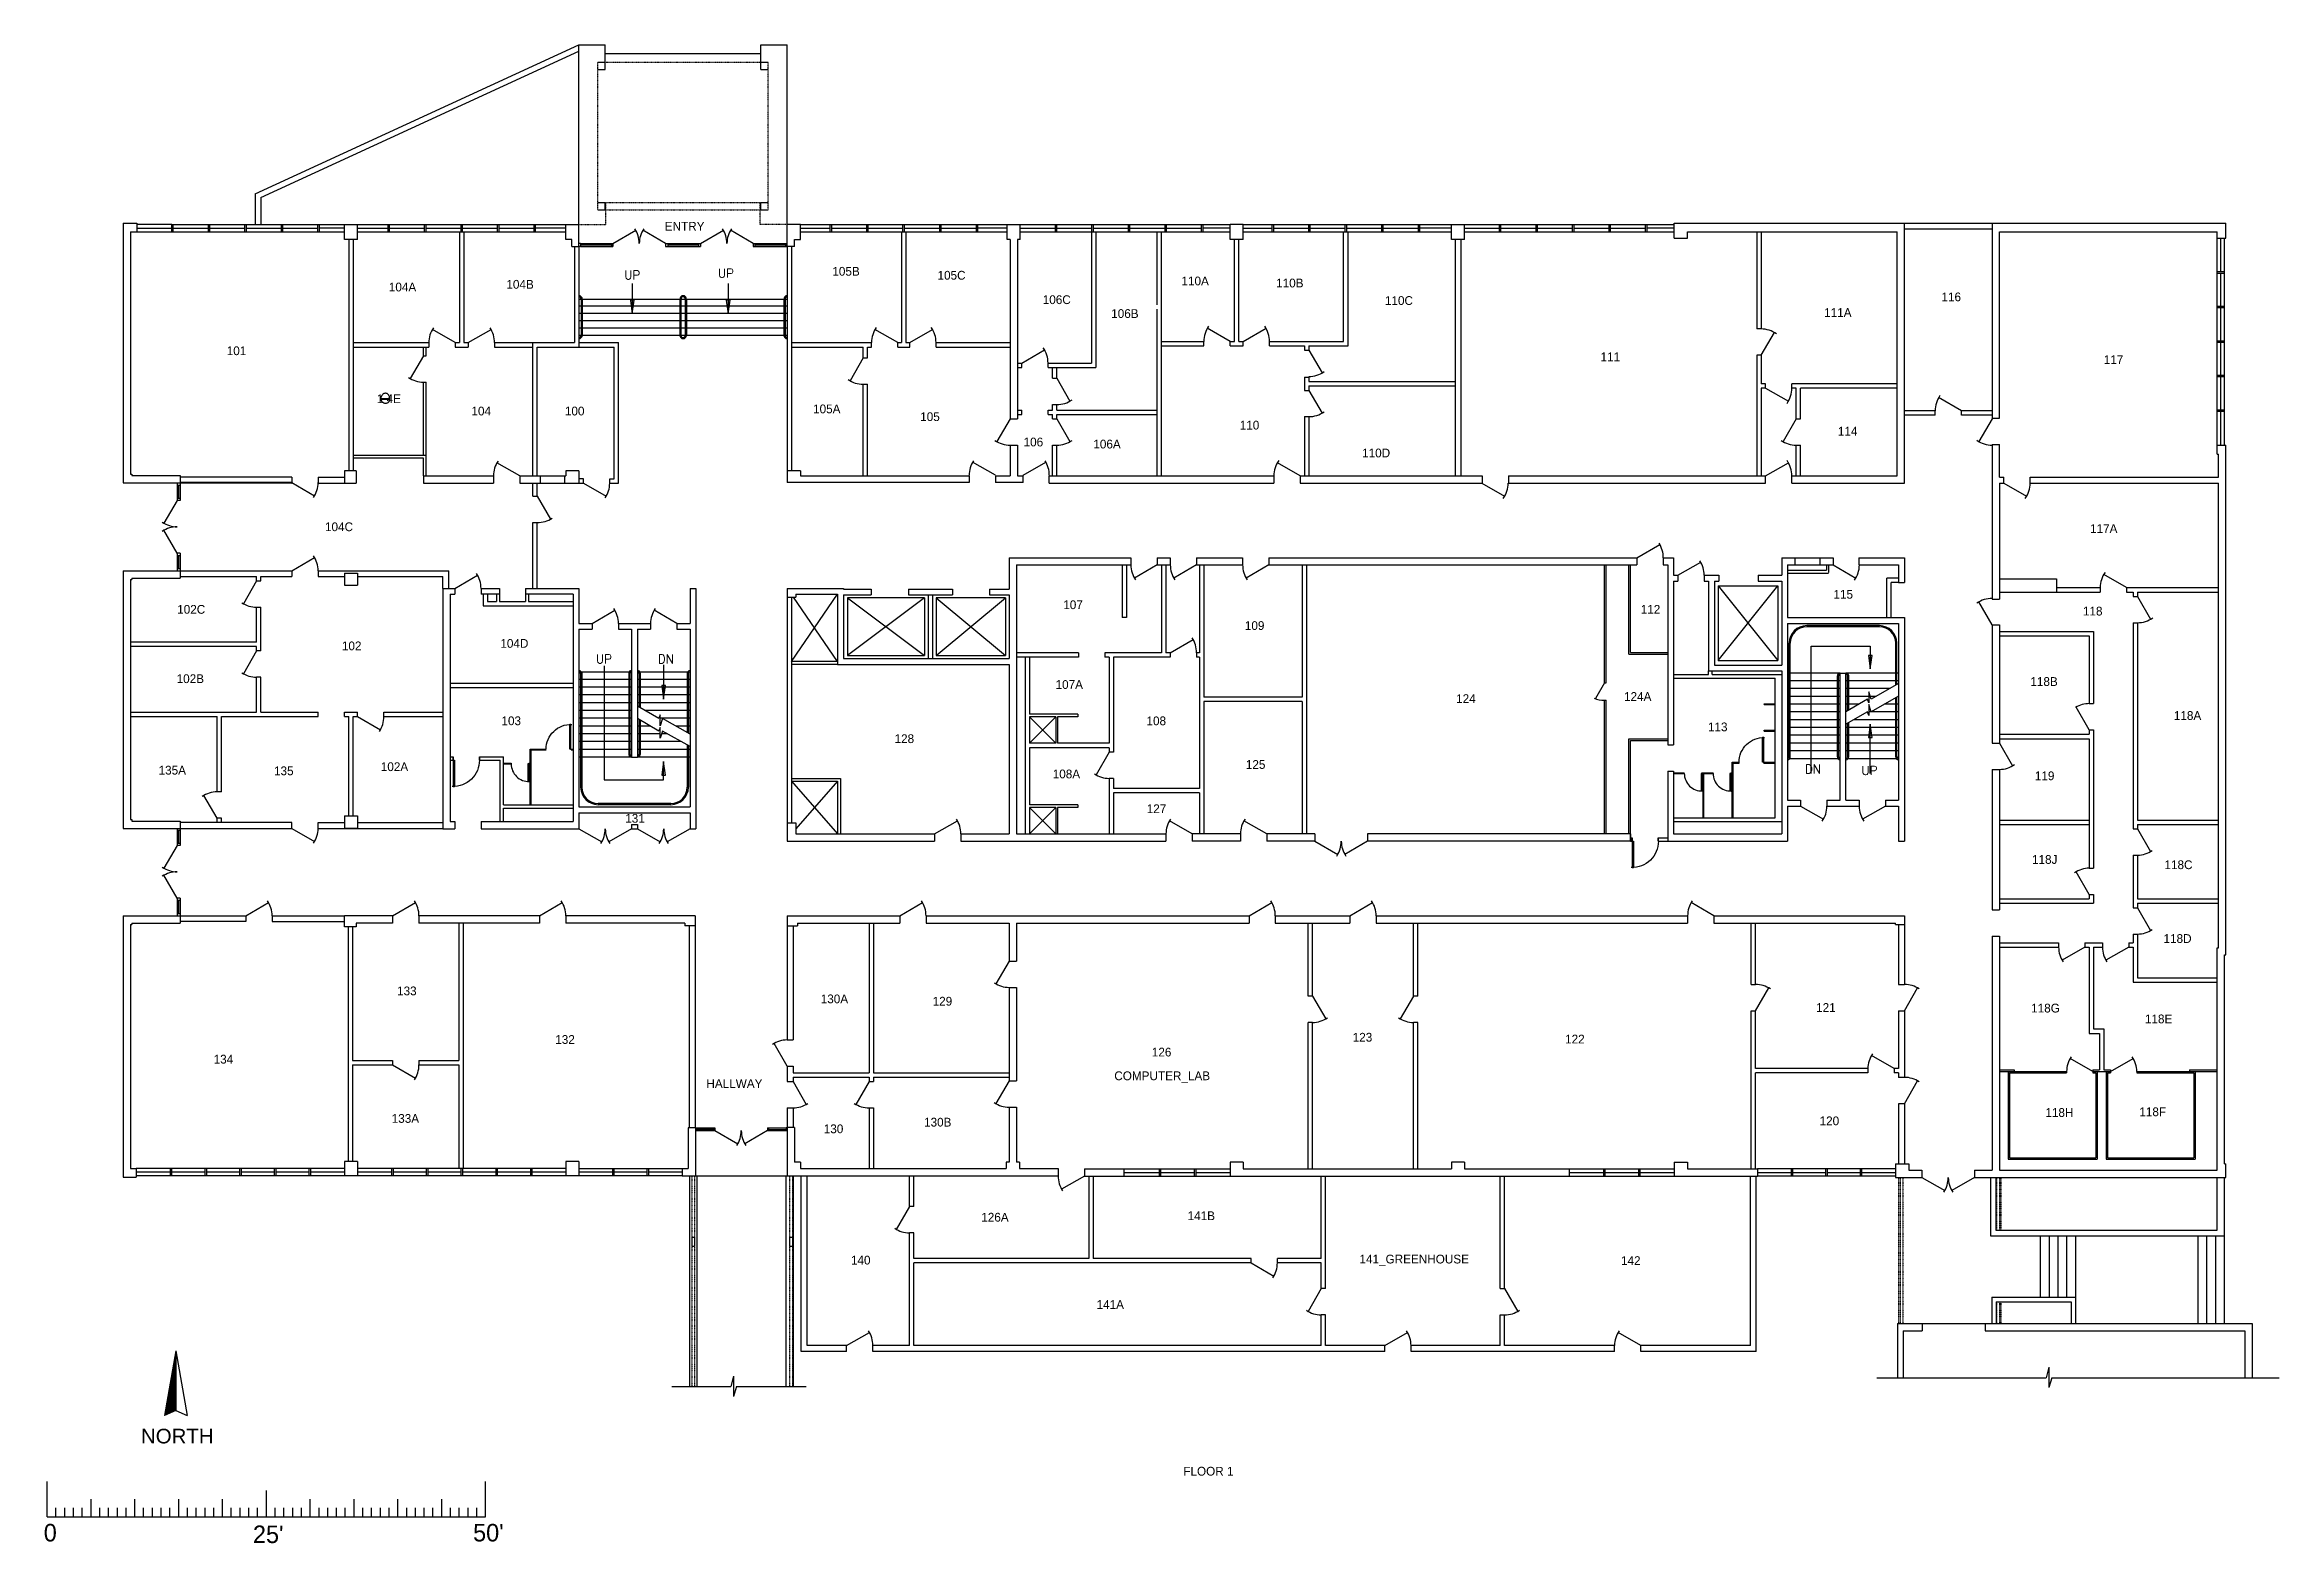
# Model space of a CAD drawing. Header units: inches. Extents: x -34849 to 37501, y -26482 to 39290.
# Drawn here: x -110 to 2948, y 8966 to 11017 of the extents above; entities that cross this region are included whole.
import ezdxf
from ezdxf.enums import TextEntityAlignment as Align

# ---------------------------------------------------------------- set-up
doc = ezdxf.new("R2010")
doc.units = ezdxf.units.IN
doc.header["$MEASUREMENT"] = 0
doc.linetypes.add('HIDDEN', pattern=[0.125, 0.0625, -0.0625])
for name, color, linetype in [('035$02DOORS', 150, 'Continuous'), ('035$02LOD', 251, 'Continuous'), ('035$02OFFICE', 7, 'Continuous'), ('035$02OUT', 7, 'Continuous'), ('035$02WAL', 7, 'Continuous'), ('035$04OFF', 7, 'Continuous'), ('151$01OUT', 7, 'Continuous')]:
    doc.layers.add(name, color=color, linetype=linetype)
doc.styles.add('ROMANS', font='romans')

msp = doc.modelspace()

# ---------------------------------------------------------------- texts
for s, p in [('ENTRY', (738.3, 10762.7)), ('106C', (1255.6, 10662.2)), ('106B', (1349.3, 10643.2)), ('1 4E', (344.2, 10526.6)), ('105A', (941.3, 10512.7)), ('104C', (273.3, 10351.4)), ('HALLWAY', (795.3, 9589.4)), ('FLOOR 1', (1448, 9058.9))]:
    msp.add_text(s, height=12).set_placement(p)
at = {"layer": '035$02LOD', "style": 'ROMANS'}
for s, p in [('UP', (682.8, 10696, 0)), ('UP', (811, 10698.4, 0)), ('UP', (644, 10170.5, 0)), ('DN', (728.9, 10170.5, 0)), ('DN', (2298.7, 10019.9, 0)), ('UP', (2376, 10017.9, 0))]:
    msp.add_text(s, height=12, dxfattribs=at).set_placement(p)

# ---------------------------------------------------------------- blocks, each defined once
blk = doc.blocks.new('OFFICE')
at = {"color": 2, "linetype": 'Continuous'}
blk.add_attdef('OFFICE', text='', height=12, dxfattribs=at).set_placement((0, 0), align=Align.MIDDLE)
blk = doc.blocks.new('scale bar')
for p, q in [((-41591.4, 15421.9), (-41591.4, 15469.9)), ((-41591.4, 15421.9), (-41591.4, 15445.9)), ((-41531.4, 15421.9), (-41531.4, 15445.9)), ((-41471.4, 15421.9), (-41471.4, 15445.9)), ((-41411.4, 15421.9), (-41411.4, 15445.9)), ((-41351.4, 15421.9), (-41351.4, 15445.9)), ((-41291.4, 15421.9), (-41291.4, 15457.9)), ((-41231.4, 15421.9), (-41231.4, 15445.9)), ((-41171.4, 15421.9), (-41171.4, 15445.9)), ((-41111.4, 15421.9), (-41111.4, 15445.9)), ((-41051.4, 15421.9), (-41051.4, 15445.9)), ((-40991.4, 15421.9), (-40991.4, 15469.9)), ((-41591.4, 15421.9), (-40991.4, 15421.9)), ((-41579.4, 15421.9), (-41579.4, 15433.9)), ((-41567.4, 15421.9), (-41567.4, 15433.9)), ((-41555.4, 15421.9), (-41555.4, 15433.9)), ((-41543.4, 15421.9), (-41543.4, 15433.9)), ((-41531.4, 15421.9), (-41531.4, 15421.9)), ((-41519.4, 15421.9), (-41519.4, 15433.9)), ((-41507.4, 15421.9), (-41507.4, 15433.9)), ((-41495.4, 15421.9), (-41495.4, 15433.9)), ((-41483.4, 15421.9), (-41483.4, 15433.9)), ((-41471.4, 15421.9), (-41471.4, 15421.9)), ((-41459.4, 15421.9), (-41459.4, 15433.9)), ((-41447.4, 15421.9), (-41447.4, 15433.9)), ((-41435.4, 15421.9), (-41435.4, 15433.9)), ((-41423.4, 15421.9), (-41423.4, 15433.9)), ((-41411.4, 15421.9), (-41411.4, 15421.9)), ((-41399.4, 15421.9), (-41399.4, 15433.9)), ((-41387.4, 15421.9), (-41387.4, 15433.9)), ((-41375.4, 15421.9), (-41375.4, 15433.9)), ((-41363.4, 15421.9), (-41363.4, 15433.9)), ((-41351.4, 15421.9), (-41351.4, 15421.9)), ((-41339.4, 15421.9), (-41339.4, 15433.9)), ((-41327.4, 15421.9), (-41327.4, 15433.9)), ((-41315.4, 15421.9), (-41315.4, 15433.9)), ((-41303.4, 15421.9), (-41303.4, 15433.9)), ((-41279.4, 15421.9), (-41279.4, 15433.9)), ((-41267.4, 15421.9), (-41267.4, 15433.9)), ((-41255.4, 15421.9), (-41255.4, 15433.9)), ((-41243.4, 15421.9), (-41243.4, 15433.9)), ((-41231.4, 15421.9), (-41231.4, 15421.9)), ((-41219.4, 15421.9), (-41219.4, 15433.9)), ((-41207.4, 15421.9), (-41207.4, 15433.9)), ((-41195.4, 15421.9), (-41195.4, 15433.9)), ((-41183.4, 15421.9), (-41183.4, 15433.9)), ((-41171.4, 15421.9), (-41171.4, 15421.9)), ((-41159.4, 15421.9), (-41159.4, 15433.9)), ((-41147.4, 15421.9), (-41147.4, 15433.9)), ((-41135.4, 15421.9), (-41135.4, 15433.9)), ((-41123.4, 15421.9), (-41123.4, 15433.9)), ((-41111.4, 15421.9), (-41111.4, 15421.9)), ((-41099.4, 15421.9), (-41099.4, 15433.9)), ((-41087.4, 15421.9), (-41087.4, 15433.9)), ((-41075.4, 15421.9), (-41075.4, 15433.9)), ((-41063.4, 15421.9), (-41063.4, 15433.9)), ((-41051.4, 15421.9), (-41051.4, 15421.9)), ((-41039.4, 15421.9), (-41039.4, 15433.9)), ((-41027.4, 15421.9), (-41027.4, 15433.9)), ((-41015.4, 15421.9), (-41015.4, 15433.9)), ((-41003.4, 15421.9), (-41003.4, 15433.9))]:
    blk.add_line(p, q)
for s, p in [('0', (-41596.1, 15388)), ("25'", (-41309.8, 15385.8)), ("50'", (-41008.5, 15388))]:
    blk.add_text(s, height=24).set_placement(p)
blk = doc.blocks.new('NORTH')
at = {"layer": '151$01OUT'}
h = blk.add_hatch(dxfattribs=at)
h.set_pattern_fill('ANSI31', color=256, scale=10, angle=-22, style=0)
h.set_pattern_definition([(23, (-25359.4078, -571.1874), (-0.48841391, 1.15063107), [])])
h.paths.add_polyline_path([(-17714.4, 14470.8), (-17638.8, 14440.3), (-17638.4, 14423.3)])
for p, q in [((-17714.4, 14470.8, 0), (-17626.7, 14452.2, 0)), ((-17714.4, 14470.8, 0), (-17638.4, 14423.3, 0)), ((-17714.4, 14470.8, 0), (-17638.8, 14440.3, 0)), ((-17638.8, 14440.3, 0), (-17626.7, 14452.2, 0)), ((-17638.8, 14440.3, 0), (-17638.4, 14423.3, 0))]:
    blk.add_line(p, q, dxfattribs=at)
at = {"layer": '151$01OUT', "insert": (-17633.6, 14386.6, 0), "char_height": 20, "width": 81.982, "attachment_point": 1, "rotation": 68}
blk.add_mtext('{\\fArial|b0|i0|c0|p34;NORTH}', dxfattribs=at)
blk = doc.blocks.new('Easter Egg')
at = {"layer": '035$04OFF'}
for p, q in [((-6.1, 7.1), (5.5, 7.1)), ((-6.1, 5.9), (-5.4, 7.1)), ((-6.1, 5.9), (5.5, 5.9)), ((-4.8, 5.9), (-5.4, 7.1)), ((-4.8, 5.9), (-4.2, 7.1)), ((-3.6, 5.9), (-4.2, 7.1)), ((-3.6, 5.9), (-3, 7.1)), ((-2.4, 5.9), (-3, 7.1)), ((-2.4, 5.9), (-1.7, 7.1)), ((-1.1, 5.9), (-1.7, 7.1)), ((-1.1, 5.9), (-0.5, 7.1)), ((0.1, 5.9), (-0.5, 7.1)), ((0.1, 5.9), (0.7, 7.1)), ((1.3, 5.9), (0.7, 7.1)), ((1.3, 5.9), (2, 7.1)), ((2.6, 5.9), (2, 7.1)), ((2.6, 5.9), (3.2, 7.1)), ((3.8, 5.9), (3.2, 7.1)), ((3.8, 5.9), (4.4, 7.1)), ((5, 5.9), (4.4, 7.1)), ((5, 5.9), (5.5, 6.7))]:
    blk.add_line(p, q, dxfattribs=at)
blk.add_lwpolyline([(-0.4, 14.5), (0.5, 14.4), (1.5, 14.1), (2.4, 13.5), (2.8, 13.2), (3.5, 12.4), (3.8, 12), (4, 11.7), (4.3, 11.2), (4.8, 10.1), (5, 9.6), (5.1, 9.2), (5.3, 8.7), (5.4, 8.2), (5.4, 7.9), (5.4, 7.6), (5.5, 7.1), (5.5, 6.1), (5.5, 5.8), (5.4, 5.3), (5.3, 5), (5.2, 4.6), (5.1, 4.1), (4.9, 3.8), (4.7, 3.4), (4.6, 3.2), (4.4, 2.9), (4.3, 2.8), (4.2, 2.5), (4, 2.3), (3.9, 2.1), (3.4, 1.7), (3.1, 1.4), (2.9, 1.2), (2.3, 0.7), (1.6, 0.4), (0.9, 0.1), (0, 0), (-1, 0), (-2, 0.4), (-2.6, 0.7), (-3, 1), (-3.4, 1.3), (-4.2, 1.9), (-4.6, 2.4), (-4.9, 2.8), (-5.1, 3), (-5.3, 3.3), (-5.5, 3.8), (-5.6, 4.2), (-5.8, 4.7), (-5.9, 5.1), (-6.1, 5.9), (-6.1, 6.4), (-6.1, 6.6), (-6.1, 7.1), (-6.1, 7.4), (-6.1, 7.6), (-5.9, 9), (-5.6, 9.8), (-5.2, 10.9), (-4.5, 12.1), (-3.7, 13), (-3.3, 13.3), (-2.8, 13.7), (-2.5, 13.9), (-2, 14.1), (-1.4, 14.3), (-0.7, 14.4), (-0.5, 14.4), (-0.4, 14.5)], dxfattribs=at)

# ---------------------------------------------------------------- linework, layer by layer
at = {"layer": '035$02DOORS'}
for p, q in [((667.4, 10745.1, 0), (698.6, 10763.1, 0)), ((739.4, 10745.1, 0), (708.2, 10763.1, 0)), ((787.4, 10745.1, 0), (818.6, 10763.1, 0)), ((859.4, 10745.1, 0), (828.2, 10763.1, 0)), ((451.4, 10609.4, 0), (420.2, 10627.4, 0)), ((469.4, 10609.4, 0), (500.6, 10627.4, 0)), ((1057.2, 10609.4, 0), (1026, 10627.4, 0)), ((1073.6, 10609.4, 0), (1104.8, 10627.4, 0)), ((1512, 10611.1, 0), (1480.8, 10629.1, 0)), ((1530, 10611.1, 0), (1561.2, 10629.1, 0)), ((2238.9, 10592.1, 0), (2256.9, 10623.3, 0)), ((407.9, 10591.4, 0), (389.9, 10560.2, 0)), ((1009.9, 10588.4, 0), (991.9, 10557.2, 0)), ((1226.9, 10581.5, 0), (1258, 10599.5, 0)), ((1619.9, 10599.1, 0), (1637.9, 10568, 0)), ((1274.9, 10560.6, 0), (1292.9, 10529.4, 0)), ((1619.9, 10544.1, 0), (1637.9, 10513, 0)), ((2244.9, 10547.1, 0), (2276.1, 10529.1, 0)), ((2512.9, 10516.1, 0), (2481.7, 10534.1, 0)), ((1210.9, 10505.1, 0), (1192.9, 10474, 0)), ((1274.9, 10505.1, 0), (1292.9, 10474, 0)), ((2286.9, 10505.1, 0), (2268.9, 10474, 0)), ((2554.9, 10505.2, 0), (2536.9, 10474.1, 0)), ((539.9, 10427.1, 0), (508.7, 10445.1, 0)), ((1190.9, 10427.9, 0), (1159.7, 10445.9, 0)), ((1228.6, 10427.9, 0), (1259.8, 10445.9, 0)), ((1607.9, 10427.1, 0), (1576.8, 10445.1, 0)), ((2244.9, 10427.1, 0), (2276.1, 10445.1, 0)), ((227.9, 10417.8, 0), (259.1, 10399.8, 0)), ((563.9, 10399.1, 0), (581.9, 10368, 0)), ((626.9, 10417.1, 0), (658.1, 10399.1, 0)), ((1856.5, 10417.1, 0), (1887.7, 10399.1, 0)), ((2570.9, 10417.1, 0), (2602.1, 10399.1, 0)), ((70.9, 10393.4, 0), (52.9, 10362.2, 0)), ((70.9, 10321.4, 0), (52.9, 10352.6, 0)), ((227.9, 10297.3, 0), (259.1, 10315.3, 0)), ((2068.9, 10315.1, 0), (2100.1, 10333.1, 0)), ((2124.9, 10291.1, 0), (2156.1, 10309.1, 0)), ((179.7, 10283.3, 0), (161.7, 10252.1, 0)), ((450.9, 10273.1, 0), (482.1, 10291.1, 0)), ((1412.2, 10305.1, 0), (1381, 10287.1, 0)), ((1466.2, 10305.1, 0), (1435, 10287.1, 0)), ((1565.2, 10305.1, 0), (1534, 10287.1, 0)), ((2337.2, 10305.1, 0), (2368.4, 10287.1, 0)), ((2738.9, 10274.1, 0), (2707.7, 10292.1, 0)), ((2554.9, 10223.4, 0), (2536.9, 10254.5, 0)), ((2753.9, 10262.1, 0), (2771.9, 10231, 0)), ((638.9, 10225.1, 0), (670.1, 10243.1, 0)), ((754.9, 10225.1, 0), (723.7, 10243.1, 0)), ((179.7, 10187.5, 0), (161.7, 10156.3, 0)), ((1430.2, 10185.1, 0), (1461.3, 10203.1, 0)), ((2024.4, 10143.9, 0), (2011.9, 10122.2, 0)), ((317.9, 10097.6, 0), (349.1, 10079.6, 0)), ((2687.9, 10079.4, 0), (2669.9, 10110.5, 0)), ((608.2, 10053, 0), (608.2, 10087, 0)), ((609.9, 10087, 0), (608.2, 10087, 0)), ((609.9, 10053, 0), (609.9, 10087, 0)), ((2240.8, 10035.1, 0), (2240.8, 10069.1, 0)), ((2242.5, 10069.1, 0), (2240.8, 10069.1, 0)), ((2242.5, 10035.1, 0), (2242.5, 10069.1, 0)), ((448.6, 10038, 0), (448.6, 10002, 0)), ((448.6, 10038, 0), (450.4, 10038, 0)), ((450.4, 10038, 0), (450.4, 10002, 0)), ((552.2, 10032.8, 0), (551, 10032.8, 0)), ((551, 10032.8, 0), (551, 10008.8, 0)), ((552.2, 10032.8, 0), (552.2, 10008.8, 0)), ((609.9, 10053, 0), (608.2, 10053, 0)), ((1346.6, 10049.1, 0), (1328.6, 10018, 0)), ((2242.5, 10035.1, 0), (2240.8, 10035.1, 0)), ((2564.9, 10061.4, 0), (2582.9, 10030.2, 0)), ((448.6, 10002, 0), (450.4, 10002, 0)), ((552.2, 10008.8, 0), (551, 10008.8, 0)), ((2157.7, 10019.8, 0), (2156.5, 10019.8, 0)), ((2156.5, 10019.8, 0), (2156.5, 9995.8, 0)), ((2157.7, 10019.8, 0), (2157.7, 9995.8, 0)), ((2197.2, 10019.8, 0), (2196, 10019.8, 0)), ((2196, 10019.8, 0), (2196, 9995.8, 0)), ((2197.2, 10019.8, 0), (2197.2, 9995.8, 0)), ((125.5, 9958.6, 0), (107.5, 9989.8, 0)), ((2157.7, 9995.8, 0), (2156.5, 9995.8, 0)), ((2197.2, 9995.8, 0), (2196, 9995.8, 0)), ((2292.9, 9975.1, 0), (2324.1, 9957.1, 0)), ((2408.9, 9975.1, 0), (2377.7, 9957.1, 0)), ((227.9, 9944.6, 0), (259.1, 9926.6, 0)), ((620.9, 9944.1, 0), (652.1, 9926.1, 0)), ((692.9, 9944.1, 0), (661.7, 9926.1, 0)), ((700.9, 9944.1, 0), (732.1, 9926.1, 0)), ((772.9, 9944.1, 0), (741.7, 9926.1, 0)), ((1107.6, 9937.1, 0), (1138.8, 9955.1, 0)), ((1460.2, 9937.1, 0), (1429, 9955.1, 0)), ((1562.2, 9937.1, 0), (1531, 9955.1, 0)), ((2753.9, 9944.1, 0), (2771.9, 9913, 0)), ((70.9, 9921.3, 0), (52.9, 9890.1, 0)), ((1628.2, 9927.1, 0), (1659.3, 9909.1, 0)), ((1700.2, 9927.1, 0), (1669, 9909.1, 0)), ((2062.1, 9927.1, 0), (2062.1, 9891.1, 0)), ((2062.1, 9927.1, 0), (2063.9, 9927.1, 0)), ((2063.9, 9927.1, 0), (2063.9, 9891.1, 0)), ((70.9, 9849.3, 0), (52.9, 9880.5, 0)), ((2062.1, 9891.1, 0), (2063.9, 9891.1, 0)), ((2687.9, 9854.1, 0), (2669.9, 9885.3, 0)), ((164.9, 9825.1, 0), (196.1, 9843.1, 0)), ((365.9, 9825.1, 0), (397.1, 9843.1, 0)), ((566.9, 9825.1, 0), (598.1, 9843.1, 0)), ((1059.9, 9825.1, 0), (1091.1, 9843.1, 0)), ((1537.9, 9825.1, 0), (1569.1, 9843.1, 0)), ((1675.9, 9825.1, 0), (1707.1, 9843.1, 0)), ((2174.2, 9825.1, 0), (2143, 9843.1, 0)), ((2753.9, 9836.1, 0), (2771.9, 9805, 0)), ((1209.6, 9763.1, 0), (1191.6, 9732, 0)), ((2681.9, 9782.1, 0), (2650.7, 9764.1, 0)), ((2741.9, 9782.1, 0), (2710.7, 9764.1, 0)), ((2231.2, 9695.1, 0), (2249.2, 9726.3, 0)), ((2434.9, 9695.1, 0), (2452.9, 9726.3, 0)), ((1624.9, 9715.1, 0), (1642.9, 9684, 0)), ((1762.9, 9715.1, 0), (1744.9, 9684, 0)), ((905.9, 9619.1, 0), (887.9, 9650.2, 0)), ((2420.9, 9615.9, 0), (2389.7, 9633.9, 0)), ((365.9, 9620.9, 0), (397.1, 9602.9, 0)), ((2692.9, 9611.9, 0), (2661.7, 9629.9, 0)), ((2716.9, 9611.9, 0), (2748.1, 9629.9, 0)), ((913.9, 9598.1, 0), (931.9, 9566.9, 0)), ((1017.9, 9598.1, 0), (999.9, 9566.9, 0)), ((1209.6, 9599.1, 0), (1191.6, 9568, 0)), ((2434.9, 9567.9, 0), (2452.9, 9599.1, 0)), ((807, 9531, 0), (838.2, 9513, 0)), ((879, 9531, 0), (847.9, 9513, 0)), ((1312.6, 9468.9, 0), (1281.4, 9450.9, 0)), ((2458.9, 9466.9, 0), (2490.1, 9448.9, 0)), ((2530.9, 9466.9, 0), (2499.7, 9448.9, 0)), ((1073.2, 9427.1, 0), (1055.2, 9395.9, 0)), ((1540.7, 9349.9, 0), (1571.8, 9331.9, 0)), ((1636.7, 9314.9, 0), (1618.7, 9283.7, 0)), ((1887.7, 9314.9, 0), (1905.7, 9283.7, 0)), ((987.2, 9236.9, 0), (1018.3, 9254.9, 0)), ((1723.7, 9236.9, 0), (1754.8, 9254.9, 0)), ((2074.2, 9236.9, 0), (2043, 9254.9, 0))]:
    msp.add_line(p, q, dxfattribs=at)
for centre, start, end in [((667.4, 10745.1, 0), 0, 34.2232), ((739.4, 10745.1, 0), 145.7768, 180), ((787.4, 10745.1, 0), 0, 34.2232), ((859.4, 10745.1, 0), 145.7768, 180), ((451.4, 10609.4, 0), 145.7768, 180), ((469.4, 10609.4, 0), 0, 34.2232), ((1057.2, 10609.4, 0), 144.7411, 180), ((1073.6, 10609.4, 0), 0, 35.2589), ((1512, 10611.1, 0), 144.7411, 180), ((1530, 10611.1, 0), 0, 35.2589), ((2238.9, 10592.1, 0), 54.7411, 90), ((1226.9, 10581.5, 0), 0, 35.2589), ((407.9, 10591.4, 0), 235.7768, 270), ((1009.9, 10588.4, 0), 234.7411, 270), ((1619.9, 10599.1, 0), 270, 305.2589), ((1274.9, 10560.6, 0), 270, 305.2589), ((2244.9, 10547.1, 0), 324.7411, 0), ((2512.9, 10516.1, 0), 144.7411, 180), ((1619.9, 10544.1, 0), 270, 305.2589), ((1210.9, 10505.1, 0), 234.7411, 270), ((1274.9, 10505.1, 0), 270, 305.2589), ((2286.9, 10505.1, 0), 234.7411, 270), ((2554.9, 10505.2, 0), 234.7411, 270), ((539.9, 10427.1, 0), 145.7768, 180), ((1190.9, 10427.9, 0), 146.8338, 180), ((1228.6, 10427.9, 0), 0, 33.1662), ((1607.9, 10427.1, 0), 144.7411, 180), ((2244.9, 10427.1, 0), 0, 35.2589), ((227.9, 10417.8, 0), 325.7768, 0), ((626.9, 10417.1, 0), 325.7768, 0), ((1856.5, 10417.1, 0), 324.7411, 0), ((2570.9, 10417.1, 0), 324.7411, 0), ((563.9, 10399.1, 0), 270, 304.2232), ((70.9, 10393.4, 0), 235.7768, 270), ((70.9, 10321.4, 0), 90, 124.2232), ((227.9, 10297.3, 0), 0, 34.2232), ((2068.9, 10315.1, 0), 0, 33.1662), ((2124.9, 10291.1, 0), 0, 33.1662), ((450.9, 10273.1, 0), 0, 34.2232), ((1412.2, 10305.1, 0), 180, 214.2232), ((1466.2, 10305.1, 0), 180, 214.2232), ((1565.2, 10305.1, 0), 180, 214.2232), ((2337.2, 10305.1, 0), 324.7411, 0), ((2738.9, 10274.1, 0), 144.7411, 180), ((179.7, 10283.3, 0), 235.7768, 270), ((638.9, 10225.1, 0), 0, 34.2232), ((754.9, 10225.1, 0), 145.7768, 180), ((2554.9, 10223.4, 0), 90, 125.2589), ((2753.9, 10262.1, 0), 270, 305.2589), ((1430.2, 10185.1, 0), 0, 34.2232), ((179.7, 10187.5, 0), 235.7768, 270), ((317.9, 10097.6, 0), 325.7768, 0), ((2024.4, 10155.9, 0), 246.5644, 270), ((2687.9, 10079.4, 0), 90, 121.28), ((2564.9, 10061.4, 0), 270, 305.2589), ((1346.6, 10049.1, 0), 235.7768, 270), ((125.5, 9958.6, 0), 90, 124.2232), ((2292.9, 9975.1, 0), 324.7411, 0), ((2408.9, 9975.1, 0), 180, 215.2589), ((227.9, 9944.6, 0), 325.7768, 0), ((620.9, 9944.1, 0), 325.7768, 0), ((692.9, 9944.1, 0), 180, 214.2232), ((700.9, 9944.1, 0), 325.7768, 0), ((772.9, 9944.1, 0), 180, 214.2232), ((1107.6, 9937.1, 0), 0, 34.2232), ((1460.2, 9937.1, 0), 145.7768, 180), ((1562.2, 9937.1, 0), 145.7768, 180), ((1628.2, 9927.1, 0), 325.7768, 0), ((1700.2, 9927.1, 0), 180, 214.2232), ((2753.9, 9944.1, 0), 270, 304.2232), ((70.9, 9921.3, 0), 235.7768, 270), ((70.9, 9849.3, 0), 90, 124.2232), ((2687.9, 9854.1, 0), 90, 124.2232), ((164.9, 9825.1, 0), 0, 34.2232), ((365.9, 9825.1, 0), 0, 34.2232), ((566.9, 9825.1, 0), 0, 34.2232), ((1059.9, 9825.1, 0), 0, 34.2232), ((1537.9, 9825.1, 0), 0, 34.2232), ((1675.9, 9825.1, 0), 0, 34.2232), ((2174.2, 9825.1, 0), 145.7768, 180), ((2753.9, 9836.1, 0), 270, 304.2232), ((2681.9, 9782.1, 0), 180, 214.2232), ((2741.9, 9782.1, 0), 180, 214.2232), ((1209.6, 9763.1, 0), 235.7768, 270), ((2231.2, 9695.1, 0), 55.7768, 90), ((2434.9, 9695.1, 0), 55.7768, 90), ((1624.9, 9715.1, 0), 270, 304.2232), ((1762.9, 9715.1, 0), 235.7768, 270), ((905.9, 9619.1, 0), 90, 124.2232), ((2420.9, 9615.9, 0), 145.7768, 180), ((365.9, 9620.9, 0), 325.7768, 0), ((2434.9, 9567.9, 0), 55.7768, 90), ((2692.9, 9611.9, 0), 145.7768, 180), ((2716.9, 9611.9, 0), 0, 34.2232), ((913.9, 9598.1, 0), 270, 304.2232), ((1017.9, 9598.1, 0), 235.7768, 270), ((1209.6, 9599.1, 0), 235.7768, 270), ((807, 9531, 0), 325.7768, 0), ((879, 9531, 0), 180, 214.2232), ((1312.6, 9468.9, 0), 180, 214.2232), ((2458.9, 9466.9, 0), 325.7768, 0), ((2530.9, 9466.9, 0), 180, 214.2232), ((1073.2, 9427.1, 0), 235.7768, 270), ((1540.7, 9349.9, 0), 325.7768, 0), ((1636.7, 9314.9, 0), 235.7768, 270), ((1887.7, 9314.9, 0), 270, 304.2232), ((987.2, 9236.9, 0), 0, 34.2232), ((1723.7, 9236.9, 0), 0, 34.2232), ((2074.2, 9236.9, 0), 145.7768, 180)]:
    msp.add_arc(centre, 36, start, end, dxfattribs=at)
at = {"layer": '035$02DOORS', "extrusion": (0, 0, -1)}
for centre, major_axis, start_param, end_param in [((609.9, 10053, 0), (-24, 24), 5.497787, 7.098376), ((2242.5, 10035.1, 0), (-24, 24), 5.497787, 7.098376), ((448.6, 10038, 0), (25.5, 25.5), 0.785398, 2.385987), ((2062.1, 9927.1, 0), (25.5, 25.5), 0.785398, 2.385987)]:
    msp.add_ellipse(centre, major_axis=major_axis, ratio=1, start_param=start_param, end_param=end_param, dxfattribs=at)
at = {"layer": '035$02DOORS'}
for centre in [(552.2, 10032.8, 0), (2157.7, 10019.8, 0), (2197.2, 10019.8, 0)]:
    msp.add_ellipse(centre, major_axis=(-17, 17), ratio=1, start_param=0.785398, end_param=2.385987, dxfattribs=at)
at = {"layer": '035$02LOD'}
for p, q in [((63.7, 10771.1, 0), (15.7, 10771.1, 0)), ((15.7, 10766.1, 0), (63.7, 10766.1, 0)), ((65.7, 10771.1, 0), (113.7, 10771.1, 0)), ((65.7, 10766.1, 0), (113.7, 10766.1, 0)), ((115.7, 10771.1, 0), (163.7, 10771.1, 0)), ((115.7, 10766.2, 0), (163.7, 10766.2, 0)), ((165.7, 10771.1, 0), (213.7, 10771.1, 0)), ((165.7, 10766.2, 0), (213.7, 10766.2, 0)), ((215.7, 10771.1, 0), (263.7, 10771.1, 0)), ((215.7, 10766.2, 0), (263.7, 10766.2, 0)), ((265.7, 10771.1, 0), (299.9, 10771.1, 0)), ((265.7, 10766.3, 0), (299.9, 10766.3, 0)), ((317.9, 10771.1, 0), (359.6, 10771.1, 0)), ((317.9, 10766.1, 0), (359.6, 10766.1, 0)), ((361.6, 10771.1, 0), (602.9, 10771.1, 0)), ((361.6, 10766.1, 0), (409.6, 10766.1, 0)), ((411.6, 10766.2, 0), (459.6, 10766.2, 0)), ((461.6, 10766.2, 0), (509.6, 10766.2, 0)), ((511.6, 10766.2, 0), (559.6, 10766.2, 0)), ((561.6, 10766.3, 0), (602.9, 10766.3, 0)), ((923.9, 10771.1, 0), (964.8, 10771.1, 0)), ((923.9, 10766.1, 0), (964.8, 10766.1, 0)), ((966.8, 10771.1, 0), (1014.8, 10771.1, 0)), ((966.8, 10766.1, 0), (1014.8, 10766.1, 0)), ((1016.8, 10771.1, 0), (1064.2, 10771.1, 0)), ((1016.8, 10766.2, 0), (1064.2, 10766.2, 0)), ((1066.2, 10771.1, 0), (1114.8, 10771.1, 0)), ((1066.2, 10766.2, 0), (1114.8, 10766.2, 0)), ((1116.8, 10771.1, 0), (1164.8, 10771.1, 0)), ((1116.8, 10766.2, 0), (1164.8, 10766.2, 0)), ((1166.8, 10771.1, 0), (1206.9, 10771.1, 0)), ((1166.8, 10766.3, 0), (1206.9, 10766.3, 0)), ((1206.9, 10771.1, 0), (1224.9, 10771.1, 0)), ((1224.9, 10771.1, 0), (1273, 10771.1, 0)), ((1225, 10766.1, 0), (1273, 10766.1, 0)), ((1275, 10771.1, 0), (1323, 10771.1, 0)), ((1275, 10766.1, 0), (1323, 10766.1, 0)), ((1325, 10771.1, 0), (1373, 10771.1, 0)), ((1325, 10766.2, 0), (1373, 10766.2, 0)), ((1375, 10771.1, 0), (1423, 10771.1, 0)), ((1375, 10766.2, 0), (1423, 10766.2, 0)), ((1425, 10771.1, 0), (1473, 10771.1, 0)), ((1425, 10766.2, 0), (1473, 10766.2, 0)), ((1475, 10771.1, 0), (1511.9, 10771.1, 0)), ((1475, 10766.3, 0), (1511.9, 10766.3, 0)), ((1529.9, 10771.1, 0), (1569.7, 10771.1, 0)), ((1529.9, 10766.1, 0), (1569.7, 10766.1, 0)), ((1571.7, 10771.1, 0), (1619.7, 10771.1, 0)), ((1571.7, 10766.1, 0), (1619.7, 10766.1, 0)), ((1621.7, 10771.1, 0), (1669.7, 10771.1, 0)), ((1621.7, 10766.2, 0), (1669.7, 10766.2, 0)), ((1671.7, 10771.1, 0), (1719.7, 10771.1, 0)), ((1671.7, 10766.2, 0), (1719.7, 10766.2, 0)), ((1721.7, 10771.1, 0), (1769.7, 10771.1, 0)), ((1721.7, 10766.2, 0), (1769.7, 10766.2, 0)), ((1771.7, 10771.1, 0), (1814.9, 10771.1, 0)), ((1771.7, 10766.3, 0), (1814.9, 10766.3, 0)), ((1832.9, 10771.1, 0), (1880.7, 10771.1, 0)), ((1832.9, 10766.1, 0), (1880.7, 10766.1, 0)), ((1882.7, 10771.1, 0), (1930.7, 10771.1, 0)), ((1882.7, 10766.1, 0), (1930.7, 10766.1, 0)), ((1932.7, 10771.1, 0), (1980.7, 10771.1, 0)), ((1932.7, 10766.2, 0), (1980.7, 10766.2, 0)), ((1982.7, 10771.1, 0), (2030.7, 10771.1, 0)), ((1982.7, 10766.2, 0), (2030.7, 10766.2, 0)), ((2032.7, 10771.1, 0), (2080.7, 10771.1, 0)), ((2032.7, 10766.2, 0), (2080.7, 10766.2, 0)), ((2082.7, 10771.1, 0), (2119.9, 10771.1, 0)), ((2082.7, 10766.3, 0), (2119.7, 10766.3, 0)), ((15.7, 10761.1, 0), (63.7, 10761.1, 0)), ((65.7, 10761.1, 0), (113.7, 10761.1, 0)), ((115.7, 10761.1, 0), (163.7, 10761.1, 0)), ((165.7, 10761.1, 0), (213.7, 10761.1, 0)), ((215.7, 10761.1, 0), (263.7, 10761.1, 0)), ((265.7, 10761.1, 0), (299.9, 10761.1, 0)), ((317.9, 10761.1, 0), (359.6, 10761.1, 0)), ((361.6, 10761.1, 0), (409.6, 10761.1, 0)), ((411.6, 10761.1, 0), (459.6, 10761.1, 0)), ((461.6, 10761.1, 0), (509.6, 10761.1, 0)), ((511.6, 10761.1, 0), (559.6, 10761.1, 0)), ((561.6, 10761.1, 0), (602.9, 10761.1, 0)), ((623.2, 10745.1, 0), (665.2, 10745.1, 0)), ((623.2, 10743.1, 0), (665.2, 10743.1, 0)), ((623.2, 10741.1, 0), (665.2, 10741.1, 0)), ((742.4, 10745.1, 0), (784.4, 10745.1, 0)), ((742.4, 10743.1, 0), (784.4, 10743.1, 0)), ((742.4, 10741.1, 0), (784.4, 10741.1, 0)), ((861.7, 10745.1, 0), (903.7, 10745.1, 0)), ((861.7, 10743.1, 0), (903.7, 10743.1, 0)), ((861.7, 10741.1, 0), (903.7, 10741.1, 0)), ((923.9, 10761.1, 0), (964.8, 10761.1, 0)), ((966.8, 10761.1, 0), (1014.8, 10761.1, 0)), ((1016.8, 10761.1, 0), (1064.2, 10761.1, 0)), ((1066.2, 10761.1, 0), (1114.8, 10761.1, 0)), ((1116.8, 10761.1, 0), (1164.8, 10761.1, 0)), ((1166.8, 10761.1, 0), (1206.9, 10761.1, 0)), ((1224.9, 10761.1, 0), (1273, 10761.1, 0)), ((1275, 10761.1, 0), (1323, 10761.1, 0)), ((1325, 10761.1, 0), (1373, 10761.1, 0)), ((1375, 10761.1, 0), (1423, 10761.1, 0)), ((1425, 10761.1, 0), (1473, 10761.1, 0)), ((1475, 10761.1, 0), (1511.9, 10761.1, 0)), ((1529.9, 10761.1, 0), (1569.7, 10761.1, 0)), ((1571.7, 10761.1, 0), (1619.7, 10761.1, 0)), ((1621.7, 10761.1, 0), (1669.7, 10761.1, 0)), ((1671.7, 10761.1, 0), (1719.7, 10761.1, 0)), ((1721.7, 10761.1, 0), (1769.7, 10761.1, 0)), ((1771.7, 10761.1, 0), (1814.9, 10761.1, 0)), ((1832.9, 10761.1, 0), (1880.7, 10761.1, 0)), ((1882.7, 10761.1, 0), (1930.7, 10761.1, 0)), ((1932.7, 10761.1, 0), (1980.7, 10761.1, 0)), ((1982.7, 10761.1, 0), (2030.7, 10761.1, 0)), ((2032.7, 10761.1, 0), (2080.7, 10761.1, 0)), ((2082.7, 10761.1, 0), (2119.9, 10761.1, 0)), ((2862.9, 10706.1, 0), (2862.9, 10752.4, 0)), ((2867.9, 10706.1, 0), (2867.9, 10752.4, 0)), ((2872.9, 10706.1, 0), (2872.9, 10752.4, 0)), ((2862.9, 10658.9, 0), (2862.9, 10704.1, 0)), ((2867.9, 10658.9, 0), (2867.9, 10704.1, 0)), ((2872.9, 10658.9, 0), (2872.9, 10704.1, 0)), ((693.9, 10690.3, 0), (693.9, 10648.9, 0)), ((825.1, 10690.3, 0), (825.1, 10648.9, 0)), ((620.9, 10669.1, 0), (623.9, 10669.1, 0)), ((623.9, 10659.2, 0), (620.9, 10659.2, 0)), ((623.9, 10649.2, 0), (620.9, 10649.2, 0)), ((623.9, 10669.1, 0), (623.9, 10619.4, 0)), ((625.4, 10669.1, 0), (758.9, 10669.1, 0)), ((625.4, 10669.1, 0), (625.4, 10619.4, 0)), ((758.9, 10659.2, 0), (625.4, 10659.2, 0)), ((758.9, 10649.2, 0), (625.4, 10649.2, 0)), ((758.9, 10669.1, 0), (758.9, 10619.4, 0)), ((760.4, 10669.1, 0), (766.4, 10669.1, 0)), ((760.4, 10669.1, 0), (760.4, 10619.4, 0)), ((766.4, 10659.2, 0), (760.4, 10659.2, 0)), ((766.4, 10649.2, 0), (760.4, 10649.2, 0)), ((766.4, 10669.1, 0), (766.4, 10619.4, 0)), ((767.9, 10669.1, 0), (901.4, 10669.1, 0)), ((767.9, 10669.1, 0), (767.9, 10619.4, 0)), ((901.4, 10659.2, 0), (767.9, 10659.2, 0)), ((901.4, 10649.2, 0), (767.9, 10649.2, 0)), ((901.4, 10669.1, 0), (901.4, 10619.4, 0)), ((902.9, 10669.1, 0), (902.9, 10619.4, 0)), ((902.9, 10669.1, 0), (905.9, 10669.1, 0)), ((905.9, 10659.2, 0), (902.9, 10659.2, 0)), ((905.9, 10649.2, 0), (902.9, 10649.2, 0)), ((2862.9, 10611.6, 0), (2862.9, 10656.9, 0)), ((2867.9, 10611.6, 0), (2867.9, 10656.9, 0)), ((2872.9, 10611.6, 0), (2872.9, 10656.9, 0)), ((623.9, 10639.3, 0), (620.9, 10639.3, 0)), ((623.9, 10629.3, 0), (620.9, 10629.3, 0)), ((623.9, 10619.4, 0), (620.9, 10619.4, 0)), ((758.9, 10639.3, 0), (625.4, 10639.3, 0)), ((758.9, 10629.3, 0), (625.4, 10629.3, 0)), ((758.9, 10619.4, 0), (625.4, 10619.4, 0)), ((766.4, 10639.3, 0), (760.4, 10639.3, 0)), ((766.4, 10629.3, 0), (760.4, 10629.3, 0)), ((766.4, 10619.4, 0), (760.4, 10619.4, 0)), ((901.4, 10639.3, 0), (767.9, 10639.3, 0)), ((901.4, 10629.3, 0), (767.9, 10629.3, 0)), ((901.4, 10619.4, 0), (767.9, 10619.4, 0)), ((905.9, 10639.3, 0), (902.9, 10639.3, 0)), ((905.9, 10629.3, 0), (902.9, 10629.3, 0)), ((905.9, 10619.4, 0), (902.9, 10619.4, 0)), ((2862.9, 10564.4, 0), (2862.9, 10609.6, 0)), ((2867.9, 10564.4, 0), (2867.9, 10609.6, 0)), ((2872.9, 10564.4, 0), (2872.9, 10609.6, 0)), ((2862.9, 10517.1, 0), (2862.9, 10562.4, 0)), ((2867.9, 10517.1, 0), (2867.9, 10562.4, 0)), ((2872.9, 10517.1, 0), (2872.9, 10562.4, 0)), ((2862.9, 10468.9, 0), (2862.9, 10515.1, 0)), ((2867.9, 10468.9, 0), (2867.9, 10515.1, 0)), ((2872.9, 10468.9, 0), (2872.9, 10515.1, 0)), ((70.9, 10414.5, 0), (70.9, 10396.5, 0)), ((72.9, 10414.5, 0), (72.9, 10396.5, 0)), ((74.9, 10414.5, 0), (74.9, 10396.5, 0)), ((70.9, 10318.3, 0), (70.9, 10300.3, 0)), ((72.9, 10318.3, 0), (72.9, 10300.3, 0)), ((74.9, 10318.3, 0), (74.9, 10300.3, 0)), ((2180.1, 10276.7, 0), (2261.8, 10276.7, 0)), ((2180.1, 10174.6, 0), (2261.8, 10276.7, 0)), ((2180.1, 10276.7, 0), (2261.8, 10174.6, 0)), ((2180.1, 10276.7, 0), (2180.1, 10174.6, 0)), ((2261.8, 10276.7, 0), (2261.8, 10174.6, 0)), ((911.9, 10173.1, 0), (974.9, 10265.1, 0)), ((974.9, 10173.1, 0), (914.5, 10261.1, 0)), ((988.3, 10260.1, 0), (1093.6, 10181.2, 0)), ((1093.6, 10260.1, 0), (988.3, 10181.2, 0)), ((1109.7, 10181.2, 0), (1204.8, 10260.1, 0)), ((1109.7, 10260.1, 0), (1204.8, 10181.2, 0)), ((2400.6, 10222.1, 0), (2301.2, 10222.1, 0)), ((2400.6, 10220.6, 0), (2301.2, 10220.6, 0)), ((2277.2, 10042.6, 0), (2277.2, 10198.1, 0)), ((2278.7, 10042, 0), (2278.7, 10198.1, 0)), ((2307.3, 10019.9, 0), (2307.3, 10193.8, 0)), ((2307.3, 10193.8, 0), (2388.2, 10193.8, 0)), ((2388.2, 10193.8, 0), (2388.2, 10162.8, 0)), ((2423.1, 10140.7, 0), (2423.1, 10198.1, 0)), ((2424.6, 10141.5, 0), (2424.6, 10198.1, 0)), ((623.2, 10156.7, 0), (623.2, 10001.1, 0)), ((623.8, 10159.1, 0), (689.9, 10159.1, 0)), ((624.7, 10157.3, 0), (624.7, 10001.1, 0)), ((655.2, 10166.9, 0), (655.2, 10011.2, 0)), ((689.1, 10156.9, 0), (689.1, 10045.9, 0)), ((690.6, 10156.9, 0), (690.6, 10045.9, 0)), ((703.2, 10156.9, 0), (703.2, 10110.8, 0)), ((703.9, 10159.1, 0), (770, 10159.1, 0)), ((704.7, 10156.9, 0), (704.7, 10109.9, 0)), ((736.7, 10168.3, 0), (736.7, 10121.6, 0)), ((769.1, 10157.3, 0), (769.1, 10075.8, 0)), ((770.6, 10156.7, 0), (770.6, 10074.9, 0)), ((2180.1, 10174.6, 0), (2261.8, 10174.6, 0)), ((2277.2, 10157.1, 0), (2274.9, 10157.1, 0)), ((2346.9, 10157.1, 0), (2278.7, 10157.1, 0)), ((2423.1, 10157.1, 0), (2354.9, 10157.1, 0)), ((2426.9, 10157.1, 0), (2424.6, 10157.1, 0)), ((623.2, 10148.5, 0), (620.9, 10148.5, 0)), ((623.2, 10137.9, 0), (620.9, 10137.9, 0)), ((623.2, 10127.2, 0), (620.9, 10127.2, 0)), ((689.1, 10148.5, 0), (624.7, 10148.5, 0)), ((689.1, 10137.9, 0), (624.7, 10137.9, 0)), ((689.1, 10127.2, 0), (624.7, 10127.2, 0)), ((692.9, 10148.5, 0), (690.6, 10148.5, 0)), ((692.9, 10137.9, 0), (690.6, 10137.9, 0)), ((692.9, 10127.2, 0), (690.6, 10127.2, 0)), ((703.2, 10148.5, 0), (700.9, 10148.5, 0)), ((703.2, 10137.9, 0), (700.9, 10137.9, 0)), ((703.2, 10127.2, 0), (700.9, 10127.2, 0)), ((769.1, 10148.5, 0), (704.7, 10148.5, 0)), ((769.1, 10137.9, 0), (704.7, 10137.9, 0)), ((769.1, 10127.2, 0), (704.7, 10127.2, 0)), ((772.9, 10148.5, 0), (770.6, 10148.5, 0)), ((772.9, 10137.9, 0), (770.6, 10137.9, 0)), ((772.9, 10127.2, 0), (770.6, 10127.2, 0)), ((2277.2, 10146.5, 0), (2274.9, 10146.5, 0)), ((2277.2, 10135.9, 0), (2274.9, 10135.9, 0)), ((2277.2, 10125.2, 0), (2274.9, 10125.2, 0)), ((2343.1, 10146.5, 0), (2278.7, 10146.5, 0)), ((2343.1, 10135.9, 0), (2278.7, 10135.9, 0)), ((2343.1, 10125.2, 0), (2278.7, 10125.2, 0)), ((2343.1, 10042.4, 0), (2343.1, 10153.4, 0)), ((2344.6, 10042.4, 0), (2344.6, 10153.4, 0)), ((2346.9, 10146.5, 0), (2344.6, 10146.5, 0)), ((2346.9, 10135.9, 0), (2344.6, 10135.9, 0)), ((2346.9, 10125.2, 0), (2344.6, 10125.2, 0)), ((2357.2, 10146.5, 0), (2354.9, 10146.5, 0)), ((2357.2, 10135.9, 0), (2354.9, 10135.9, 0)), ((2357.2, 10125.2, 0), (2354.9, 10125.2, 0)), ((2357.2, 10105.7, 0), (2357.2, 10153.4, 0)), ((2358.7, 10106.5, 0), (2358.7, 10153.4, 0)), ((2423.1, 10146.5, 0), (2358.7, 10146.5, 0)), ((2414.7, 10135.9, 0), (2358.7, 10135.9, 0)), ((2386, 10125.2, 0), (2358.7, 10125.2, 0)), ((2386, 10131.4, 0), (2386, 10116.5, 0)), ((2389.2, 10121.4, 0), (2386, 10131.4, 0)), ((2395.9, 10125.2, 0), (2388, 10125.2, 0)), ((2426.9, 10142.8, 0), (2389.2, 10121.4, 0)), ((2426.9, 10125.7, 0), (2389.2, 10104.3, 0)), ((2423.1, 10042, 0), (2423.1, 10123.5, 0)), ((2426.9, 10146.5, 0), (2424.6, 10146.5, 0)), ((2424.6, 10042.6, 0), (2424.6, 10124.4, 0)), ((623.2, 10116.6, 0), (620.9, 10116.6, 0)), ((623.2, 10106, 0), (620.9, 10106, 0)), ((623.2, 10095.3, 0), (620.9, 10095.3, 0)), ((689.1, 10116.6, 0), (624.7, 10116.6, 0)), ((689.1, 10106, 0), (624.7, 10106, 0)), ((689.1, 10095.3, 0), (624.7, 10095.3, 0)), ((692.9, 10116.6, 0), (690.6, 10116.6, 0)), ((692.9, 10106, 0), (690.6, 10106, 0)), ((692.9, 10095.3, 0), (690.6, 10095.3, 0)), ((703.2, 10116.6, 0), (700.9, 10116.6, 0)), ((730.2, 10095, 0), (700.9, 10112.1, 0)), ((730.2, 10077.9, 0), (700.9, 10095, 0)), ((703.2, 10093.6, 0), (703.2, 10045.9, 0)), ((769.1, 10116.6, 0), (704.7, 10116.6, 0)), ((704.7, 10092.8, 0), (704.7, 10045.9, 0)), ((769.1, 10106, 0), (711.5, 10106, 0)), ((732, 10100, 0), (730.2, 10095, 0)), ((732, 10085.1, 0), (732, 10100, 0)), ((769.1, 10095.3, 0), (732, 10095.3, 0)), ((735.2, 10095, 0), (732, 10085.1, 0)), ((772.9, 10073.6, 0), (735.2, 10095, 0)), ((772.9, 10116.6, 0), (770.6, 10116.6, 0)), ((772.9, 10106, 0), (770.6, 10106, 0)), ((772.9, 10095.3, 0), (770.6, 10095.3, 0)), ((1237.6, 10097.1, 0), (1273.6, 10061.1, 0)), ((1273.6, 10097.1, 0), (1237.6, 10061.1, 0)), ((2277.2, 10114.6, 0), (2274.9, 10114.6, 0)), ((2277.2, 10104, 0), (2274.9, 10104, 0)), ((2277.2, 10093.3, 0), (2274.9, 10093.3, 0)), ((2343.1, 10114.6, 0), (2278.7, 10114.6, 0)), ((2343.1, 10104, 0), (2278.7, 10104, 0)), ((2346.9, 10093.3, 0), (2278.7, 10093.3, 0)), ((2346.9, 10114.6, 0), (2344.6, 10114.6, 0)), ((2346.9, 10104, 0), (2344.6, 10104, 0)), ((2384.2, 10121.4, 0), (2354.9, 10104.3, 0)), ((2357.2, 10114.6, 0), (2354.9, 10114.6, 0)), ((2384.2, 10104.3, 0), (2354.9, 10087.2, 0)), ((2372.5, 10114.6, 0), (2358.7, 10114.6, 0)), ((2423.1, 10093.3, 0), (2365.5, 10093.3, 0)), ((2386, 10116.5, 0), (2384.2, 10121.4, 0)), ((2386, 10099.3, 0), (2384.2, 10104.3, 0)), ((2389.2, 10104.3, 0), (2386, 10114.2, 0)), ((2386, 10114.2, 0), (2386, 10099.3, 0)), ((2423.1, 10104, 0), (2386, 10104, 0)), ((2423.1, 10114.6, 0), (2407.4, 10114.6, 0)), ((2426.9, 10114.6, 0), (2424.6, 10114.6, 0)), ((2426.9, 10104, 0), (2424.6, 10104, 0)), ((2426.9, 10093.3, 0), (2424.6, 10093.3, 0)), ((623.2, 10084.7, 0), (620.9, 10084.7, 0)), ((623.2, 10074.1, 0), (620.9, 10074.1, 0)), ((623.2, 10063.4, 0), (620.9, 10063.4, 0)), ((689.1, 10084.7, 0), (624.7, 10084.7, 0)), ((689.1, 10074.1, 0), (624.7, 10074.1, 0)), ((689.1, 10063.4, 0), (624.7, 10063.4, 0)), ((692.9, 10084.7, 0), (690.6, 10084.7, 0)), ((692.9, 10074.1, 0), (690.6, 10074.1, 0)), ((692.9, 10063.4, 0), (690.6, 10063.4, 0)), ((703.2, 10084.7, 0), (700.9, 10084.7, 0)), ((703.2, 10074.1, 0), (700.9, 10074.1, 0)), ((703.2, 10063.4, 0), (700.9, 10063.4, 0)), ((718.5, 10084.7, 0), (704.7, 10084.7, 0)), ((732, 10074.1, 0), (704.7, 10074.1, 0)), ((760.7, 10063.4, 0), (704.7, 10063.4, 0)), ((732, 10082.8, 0), (730.2, 10077.9, 0)), ((732, 10067.9, 0), (732, 10082.8, 0)), ((735.2, 10077.9, 0), (732, 10067.9, 0)), ((741.9, 10074.1, 0), (734, 10074.1, 0)), ((772.9, 10056.5, 0), (735.2, 10077.9, 0)), ((769.1, 10084.7, 0), (753.4, 10084.7, 0)), ((772.9, 10084.7, 0), (770.6, 10084.7, 0)), ((2277.2, 10082.7, 0), (2274.9, 10082.7, 0)), ((2277.2, 10072.1, 0), (2274.9, 10072.1, 0)), ((2343.1, 10082.7, 0), (2278.7, 10082.7, 0)), ((2343.1, 10072.1, 0), (2278.7, 10072.1, 0)), ((2346.9, 10082.7, 0), (2344.6, 10082.7, 0)), ((2346.9, 10072.1, 0), (2344.6, 10072.1, 0)), ((2357.2, 10082.7, 0), (2354.9, 10082.7, 0)), ((2357.2, 10072.1, 0), (2354.9, 10072.1, 0)), ((2357.2, 10042.4, 0), (2357.2, 10088.5, 0)), ((2358.7, 10042.4, 0), (2358.7, 10089.4, 0)), ((2423.1, 10082.7, 0), (2358.7, 10082.7, 0)), ((2423.1, 10072.1, 0), (2358.7, 10072.1, 0)), ((2388.2, 10019.9, 0), (2388.2, 10087.3, 0)), ((2426.9, 10082.7, 0), (2424.6, 10082.7, 0)), ((2426.9, 10072.1, 0), (2424.6, 10072.1, 0)), ((623.2, 10052.8, 0), (620.9, 10052.8, 0)), ((623.2, 10042.1, 0), (620.9, 10042.1, 0)), ((689.1, 10052.8, 0), (624.7, 10052.8, 0)), ((692.9, 10042.1, 0), (624.7, 10042.1, 0)), ((692.9, 10052.8, 0), (690.6, 10052.8, 0)), ((703.2, 10052.8, 0), (700.9, 10052.8, 0)), ((769.1, 10042.1, 0), (700.9, 10042.1, 0)), ((769.1, 10052.8, 0), (704.7, 10052.8, 0)), ((736.7, 10011.2, 0), (736.7, 10036, 0)), ((769.1, 10058.6, 0), (769.1, 10001.1, 0)), ((770.6, 10057.8, 0), (770.6, 10001.1, 0)), ((772.9, 10052.8, 0), (770.6, 10052.8, 0)), ((772.9, 10042.1, 0), (770.6, 10042.1, 0)), ((2277.2, 10061.4, 0), (2274.9, 10061.4, 0)), ((2277.2, 10050.8, 0), (2274.9, 10050.8, 0)), ((2277.8, 10040.1, 0), (2343.9, 10040.1, 0)), ((2343.1, 10061.4, 0), (2278.7, 10061.4, 0)), ((2343.1, 10050.8, 0), (2278.7, 10050.8, 0)), ((2346.9, 10061.4, 0), (2344.6, 10061.4, 0)), ((2346.9, 10050.8, 0), (2344.6, 10050.8, 0)), ((2357.2, 10061.4, 0), (2354.9, 10061.4, 0)), ((2357.2, 10050.8, 0), (2354.9, 10050.8, 0)), ((2357.9, 10040.1, 0), (2424, 10040.1, 0)), ((2423.1, 10061.4, 0), (2358.7, 10061.4, 0)), ((2423.1, 10050.8, 0), (2358.7, 10050.8, 0)), ((2426.9, 10061.4, 0), (2424.6, 10061.4, 0)), ((2426.9, 10050.8, 0), (2424.6, 10050.8, 0)), ((655.2, 10011.2, 0), (736.7, 10011.2, 0)), ((911.9, 10009.1, 0), (974.9, 9937.1, 0)), ((974.9, 10009.1, 0), (917.9, 9943.9, 0)), ((746.6, 9978.6, 0), (647.2, 9978.6, 0)), ((746.6, 9977.1, 0), (647.2, 9977.1, 0)), ((1237.6, 9937.1, 0), (1273.6, 9973.1, 0)), ((1237.6, 9973.1, 0), (1273.6, 9937.1, 0)), ((70.9, 9942.4, 0), (70.9, 9924.4, 0)), ((72.9, 9942.4, 0), (72.9, 9924.4, 0)), ((74.9, 9942.4, 0), (74.9, 9924.4, 0)), ((70.9, 9846.2, 0), (70.9, 9828.2, 0)), ((72.9, 9846.2, 0), (72.9, 9828.2, 0)), ((74.9, 9846.2, 0), (74.9, 9828.2, 0)), ((781.6, 9535, 0), (805.6, 9535, 0)), ((781.6, 9533, 0), (805.6, 9533, 0)), ((781.6, 9531, 0), (805.6, 9531, 0)), ((880.5, 9535, 0), (904.5, 9535.1, 0)), ((880.5, 9533.1, 0), (904.5, 9533.1, 0)), ((880.5, 9531.1, 0), (904.5, 9531.1, 0)), ((61.4, 9479, 0), (14.9, 9479, 0)), ((61.4, 9474, 0), (14.9, 9474, 0)), ((61.4, 9469, 0), (14.9, 9469, 0)), ((108.9, 9479, 0), (63.4, 9479, 0)), ((108.9, 9474, 0), (63.4, 9474, 0)), ((108.9, 9469, 0), (63.4, 9469, 0)), ((156.4, 9479, 0), (110.9, 9479, 0)), ((156.4, 9474, 0), (110.9, 9474, 0)), ((156.4, 9469, 0), (110.9, 9469, 0)), ((203.9, 9479, 0), (158.4, 9479, 0)), ((203.9, 9474, 0), (158.4, 9474, 0)), ((203.9, 9469, 0), (158.4, 9469, 0)), ((251.4, 9479, 0), (205.9, 9479, 0)), ((251.4, 9474, 0), (205.9, 9474, 0)), ((251.4, 9469, 0), (205.9, 9469, 0)), ((299.9, 9479, 0), (253.4, 9479, 0)), ((299.9, 9474, 0), (253.4, 9474, 0)), ((299.9, 9469, 0), (253.4, 9469, 0)), ((364.4, 9479, 0), (317.9, 9479, 0)), ((364.4, 9474, 0), (317.9, 9474, 0)), ((364.4, 9469, 0), (317.9, 9469, 0)), ((411.9, 9479, 0), (366.4, 9479, 0)), ((411.9, 9474, 0), (366.4, 9474, 0)), ((411.9, 9469, 0), (366.4, 9469, 0)), ((459.4, 9479, 0), (413.9, 9479, 0)), ((459.4, 9474, 0), (413.9, 9474, 0)), ((459.4, 9469, 0), (413.9, 9469, 0)), ((506.9, 9479, 0), (461.4, 9479, 0)), ((506.9, 9474, 0), (461.4, 9474, 0)), ((506.9, 9469, 0), (461.4, 9469, 0)), ((554.4, 9479, 0), (508.9, 9479, 0)), ((554.4, 9474, 0), (508.9, 9474, 0)), ((554.4, 9469, 0), (508.9, 9469, 0)), ((602.9, 9479, 0), (556.4, 9479, 0)), ((602.9, 9474, 0), (556.4, 9474, 0)), ((602.9, 9469, 0), (556.4, 9469, 0)), ((620.9, 9479, 0), (666.7, 9479, 0)), ((666.7, 9474, 0), (620.9, 9474, 0)), ((666.7, 9469, 0), (620.9, 9469, 0)), ((668.7, 9479, 0), (713.9, 9479, 0)), ((713.9, 9474, 0), (668.7, 9474, 0)), ((713.9, 9469, 0), (668.7, 9469, 0)), ((715.9, 9479, 0), (761.9, 9479, 0)), ((761.9, 9474, 0), (715.9, 9474, 0)), ((761.9, 9469, 0), (715.9, 9469, 0)), ((1366.6, 9478.9, 0), (1414.9, 9478.9, 0)), ((1366.6, 9473.9, 0), (1414.9, 9473.9, 0)), ((1366.6, 9468.9, 0), (1414.9, 9468.9, 0)), ((1416.9, 9478.9, 0), (1462.9, 9478.9, 0)), ((1416.9, 9473.9, 0), (1462.9, 9473.9, 0)), ((1416.9, 9468.9, 0), (1462.9, 9468.9, 0)), ((1464.9, 9478.9, 0), (1511.9, 9478.9, 0)), ((1464.9, 9473.9, 0), (1511.9, 9473.9, 0)), ((1464.9, 9468.9, 0), (1511.9, 9468.9, 0)), ((1975.9, 9478.9, 0), (2022.9, 9478.9, 0)), ((1975.9, 9473.9, 0), (2022.9, 9473.9, 0)), ((1975.9, 9468.9, 0), (2022.9, 9468.9, 0)), ((2024.9, 9478.9, 0), (2070.9, 9478.9, 0)), ((2024.9, 9473.9, 0), (2070.9, 9473.9, 0)), ((2024.9, 9468.9, 0), (2070.9, 9468.9, 0)), ((2072.9, 9478.9, 0), (2119.9, 9478.9, 0)), ((2072.9, 9473.9, 0), (2119.9, 9473.9, 0)), ((2072.9, 9468.9, 0), (2119.9, 9468.9, 0)), ((2280.2, 9478.9, 0), (2233.9, 9478.9, 0)), ((2233.9, 9473.9, 0), (2280.2, 9473.9, 0)), ((2280.2, 9468.9, 0), (2233.9, 9468.9, 0)), ((2327.4, 9478.9, 0), (2282.2, 9478.9, 0)), ((2282.2, 9473.9, 0), (2327.4, 9473.9, 0)), ((2327.4, 9468.9, 0), (2282.2, 9468.9, 0)), ((2374.7, 9478.9, 0), (2329.4, 9478.9, 0)), ((2329.4, 9473.9, 0), (2374.7, 9473.9, 0)), ((2374.7, 9468.9, 0), (2329.4, 9468.9, 0)), ((2422.9, 9478.9, 0), (2376.7, 9478.9, 0)), ((2376.7, 9473.9, 0), (2422.9, 9473.9, 0)), ((2422.9, 9468.9, 0), (2376.7, 9468.9, 0)), ((2620.9, 9386.9, 0), (2620.9, 9302.9, 0)), ((2632.9, 9386.9, 0), (2632.9, 9302.9, 0)), ((2644.9, 9386.9, 0), (2644.9, 9302.9, 0)), ((2656.9, 9386.9, 0), (2656.9, 9302.9, 0)), ((2668.9, 9386.9, 0), (2668.9, 9302.9, 0)), ((2836.9, 9266.9, 0), (2836.9, 9386.9, 0)), ((2848.9, 9266.9, 0), (2848.9, 9386.9, 0)), ((2860.9, 9266.9, 0), (2860.9, 9386.9, 0)), ((2872.9, 9266.9, 0), (2872.9, 9386.9, 0)), ((2632.5, 9207.1, 0), (2628.9, 9192.9, 0)), ((2632.5, 9207.1, 0), (2632.5, 9179.3, 0)), ((747.8, 9180.9, 0), (828.9, 9180.9, 0)), ((832.5, 9195.1, 0), (828.9, 9180.9, 0)), ((832.5, 9195.1, 0), (832.5, 9167.3, 0)), ((836.5, 9180.9, 0), (832.5, 9167.3, 0)), ((836.5, 9180.9, 0), (931.8, 9180.9, 0)), ((2397.2, 9192.9, 0), (2628.9, 9192.9, 0)), ((2636.5, 9192.9, 0), (2632.5, 9179.3, 0)), ((2636.5, 9192.9, 0), (2674.6, 9192.9, 0)), ((2674.6, 9192.9, 0), (2948, 9192.9, 0))]:
    msp.add_line(p, q, dxfattribs=at)
at = {"layer": '035$02LOD', "linetype": 'Continuous'}
for p, q in [((696.5, 10667.3, 0), (691.4, 10667.3, 0)), ((696.5, 10667.3, 0), (691.4, 10667.3, 0)), ((691.4, 10667.3, 0), (693.9, 10648.9, 0)), ((693.9, 10648.9, 0), (696.5, 10667.3, 0)), ((827.7, 10667.3, 0), (822.5, 10667.3, 0)), ((822.5, 10667.3, 0), (825.1, 10648.9, 0)), ((827.7, 10667.3, 0), (822.6, 10667.3, 0)), ((825.1, 10648.9, 0), (827.7, 10667.3, 0)), ((2390.8, 10181.2, 0), (2385.7, 10181.2, 0)), ((2390.8, 10181.2, 0), (2385.7, 10181.2, 0)), ((2385.7, 10181.2, 0), (2388.2, 10162.8, 0)), ((2388.2, 10162.8, 0), (2390.8, 10181.2, 0)), ((739.3, 10140, 0), (734.2, 10140, 0)), ((739.3, 10140, 0), (734.2, 10140, 0)), ((734.2, 10140, 0), (736.7, 10121.6, 0)), ((736.7, 10121.6, 0), (739.3, 10140, 0)), ((2388.2, 10087.3, 0), (2385.6, 10068.9, 0)), ((2385.6, 10068.9, 0), (2390.7, 10068.9, 0)), ((2385.6, 10068.9, 0), (2390.7, 10068.9, 0)), ((2390.7, 10068.9, 0), (2388.2, 10087.3, 0)), ((736.7, 10036, 0), (734.1, 10017.6, 0)), ((739.2, 10017.6, 0), (736.7, 10036, 0)), ((734.1, 10017.6, 0), (739.2, 10017.6, 0)), ((734.1, 10017.6, 0), (739.2, 10017.6, 0))]:
    msp.add_line(p, q, dxfattribs=at)
at = {"layer": '035$02LOD'}
for centre, radius, start, end in [((620.9, 10669.1, 0), 4.5, 0, 90), ((763.4, 10669.1, 0), 4.5, 0, 180), ((905.9, 10669.1, 0), 4.5, 90, 180), ((620.9, 10669.1, 0), 3, 0, 90), ((763.4, 10669.1, 0), 3, 0, 180), ((905.9, 10669.1, 0), 3, 90, 180), ((620.9, 10619.4, 0), 4.5, 270, 0), ((620.9, 10619.4, 0), 3, 270, 0), ((763.4, 10619.4, 0), 4.5, 180, 0), ((763.4, 10619.4, 0), 3, 180, 0), ((905.9, 10619.4, 0), 4.5, 180, 270), ((905.9, 10619.4, 0), 3, 180, 270), ((2301.2, 10198.1, 0), 24, 90, 180), ((2301.2, 10198.1, 0), 22.5, 90, 180), ((2400.6, 10198.1, 0), 24, 0, 90), ((2400.6, 10198.1, 0), 22.5, 0, 90), ((620.9, 10156.7, 0), 3.79, 0, 90), ((620.9, 10156.7, 0), 2.29, 0, 90), ((692.9, 10156.9, 0), 3.79, 90, 180), ((692.9, 10156.9, 0), 2.29, 90, 180), ((700.9, 10156.9, 0), 3.79, 0, 90), ((700.9, 10156.9, 0), 2.29, 0, 90), ((772.9, 10156.7, 0), 3.79, 90, 180), ((772.9, 10156.7, 0), 2.29, 90, 180), ((2346.9, 10153.4, 0), 3.79, 90, 180), ((2346.9, 10153.4, 0), 2.29, 90, 180), ((2354.9, 10153.4, 0), 3.79, 0, 90), ((2354.9, 10153.4, 0), 2.29, 0, 90), ((692.9, 10045.9, 0), 3.79, 180, 270), ((692.9, 10045.9, 0), 2.29, 180, 270), ((700.9, 10045.9, 0), 2.29, 270, 0), ((700.9, 10045.9, 0), 3.79, 270, 0), ((2274.9, 10042.6, 0), 3.79, 270, 0), ((2274.9, 10042.6, 0), 2.29, 270, 0), ((2346.9, 10042.4, 0), 3.79, 180, 270), ((2346.9, 10042.4, 0), 2.29, 180, 270), ((2354.9, 10042.4, 0), 3.79, 270, 0), ((2354.9, 10042.4, 0), 2.29, 270, 0), ((2426.9, 10042.6, 0), 3.79, 180, 270), ((2426.9, 10042.6, 0), 2.29, 180, 270), ((647.2, 10001.1, 0), 24, 180, 270), ((647.2, 10001.1, 0), 22.5, 180, 270), ((746.6, 10001.1, 0), 24, 270, 0), ((746.6, 10001.1, 0), 22.5, 270, 0)]:
    msp.add_arc(centre, radius, start, end, dxfattribs=at)
at = {"layer": '035$02OUT'}
for p, q in [((177.7, 10813.1, 0), (620.9, 11017.1, 0)), ((620.9, 10741.1, 0), (620.9, 11017.1, 0)), ((620.9, 11017.1, 0), (656.9, 11017.1, 0)), ((656.9, 10983.1, 0), (656.9, 11017.1, 0)), ((869.9, 10983.1, 0), (869.9, 11017.1, 0)), ((869.9, 11017.1, 0), (905.9, 11017.1, 0)), ((905.9, 10741.1, 0), (905.9, 11017.1, 0)), ((185.7, 10808, 0), (620.9, 11008.3, 0)), ((646.9, 10993.1, 0), (656.9, 10993.1, 0)), ((646.9, 10983.1, 0), (656.9, 10983.1, 0)), ((656.9, 11005.1, 0), (869.9, 11005.1, 0)), ((869.9, 10993.1, 0), (879.9, 10993.1, 0)), ((869.9, 10983.1, 0), (879.9, 10983.1, 0)), ((177.7, 10813.1, 0), (177.7, 10771.1, 0)), ((185.7, 10808, 0), (185.7, 10771.1, 0)), ((646.9, 10801.1, 0), (656.9, 10801.1, 0)), ((656.9, 10791.1, 0), (656.9, 10801.1, 0)), ((869.9, 10791.1, 0), (869.9, 10801.1, 0)), ((869.9, 10801.1, 0), (879.9, 10801.1, 0)), ((-3.1, 10773.1, 0), (-3.1, 10417.6, 0)), ((-3.1, 10773.1, 0), (15.7, 10773.1, 0)), ((15.7, 10773.1, 0), (15.7, 10761.1, 0)), ((63.7, 10771.1, 0), (65.7, 10771.1, 0)), ((63.7, 10761.1, 0), (63.7, 10771.1, 0)), ((65.7, 10761.1, 0), (65.7, 10771.1, 0)), ((113.7, 10761.1, 0), (113.7, 10771.2, 0)), ((113.7, 10771.1, 0), (115.7, 10771.1, 0)), ((115.7, 10761.1, 0), (115.7, 10771.2, 0)), ((163.7, 10761.1, 0), (163.7, 10771.1, 0)), ((163.7, 10771.1, 0), (165.7, 10771.1, 0)), ((165.7, 10761.1, 0), (165.7, 10771.1, 0)), ((213.7, 10761.1, 0), (213.7, 10771.1, 0)), ((213.7, 10771.1, 0), (215.7, 10771.1, 0)), ((215.7, 10761.1, 0), (215.7, 10771.1, 0)), ((263.7, 10761.1, 0), (263.7, 10771.1, 0)), ((263.7, 10771.1, 0), (265.7, 10771.1, 0)), ((265.7, 10761.1, 0), (265.7, 10771.1, 0)), ((299.9, 10771.1, 0), (317.9, 10771.1, 0)), ((299.9, 10750.4, 0), (299.9, 10771.1, 0)), ((317.9, 10750.4, 0), (317.9, 10771.1, 0)), ((359.6, 10761.1, 0), (359.6, 10771.1, 0)), ((359.6, 10771.1, 0), (361.6, 10771.1, 0)), ((361.6, 10761.1, 0), (361.6, 10771.1, 0)), ((409.6, 10761.1, 0), (409.6, 10771.2, 0)), ((409.6, 10771.2, 0), (411.6, 10771.2, 0)), ((411.6, 10761.1, 0), (411.6, 10771.2, 0)), ((459.6, 10761.1, 0), (459.6, 10771.2, 0)), ((459.6, 10771.2, 0), (461.6, 10771.2, 0)), ((461.6, 10761.1, 0), (461.6, 10771.2, 0)), ((509.6, 10761.1, 0), (509.6, 10771.2, 0)), ((509.6, 10771.2, 0), (511.6, 10771.2, 0)), ((511.6, 10761.1, 0), (511.6, 10771.2, 0)), ((559.6, 10761.1, 0), (559.6, 10771.3, 0)), ((559.6, 10771.3, 0), (561.6, 10771.3, 0)), ((561.6, 10761.1, 0), (561.6, 10771.3, 0)), ((602.9, 10771.1, 0), (620.9, 10771.1, 0)), ((602.9, 10750.4, 0), (602.9, 10771.1, 0)), ((646.9, 10791.1, 0), (656.9, 10791.1, 0)), ((869.9, 10791.1, 0), (879.9, 10791.1, 0)), ((923.9, 10771.1, 0), (905.9, 10771.1, 0)), ((923.9, 10750.4, 0), (923.9, 10771.1, 0)), ((964.8, 10761.1, 0), (964.8, 10771.1, 0)), ((964.8, 10771.1, 0), (966.8, 10771.1, 0)), ((966.8, 10761.1, 0), (966.8, 10771.1, 0)), ((1014.8, 10761.1, 0), (1014.8, 10771.2, 0)), ((1014.8, 10771.1, 0), (1016.8, 10771.1, 0)), ((1016.8, 10761.1, 0), (1016.8, 10771.2, 0)), ((1064.2, 10761.1, 0), (1064.2, 10771.1, 0)), ((1064.2, 10771.1, 0), (1066.2, 10771.1, 0)), ((1066.2, 10761.1, 0), (1066.2, 10771.1, 0)), ((1114.8, 10761.1, 0), (1114.8, 10771.1, 0)), ((1114.8, 10771.1, 0), (1116.8, 10771.1, 0)), ((1116.8, 10761.1, 0), (1116.8, 10771.1, 0)), ((1164.8, 10761.1, 0), (1164.8, 10771.1, 0)), ((1164.8, 10771.1, 0), (1166.8, 10771.1, 0)), ((1166.8, 10761.1, 0), (1166.8, 10771.1, 0)), ((1206.9, 10771.1, 0), (1224.9, 10771.1, 0)), ((1206.9, 10750.4, 0), (1206.9, 10771.1, 0)), ((1224.9, 10750.4, 0), (1224.9, 10771.1, 0)), ((1273, 10761.1, 0), (1273, 10771.1, 0)), ((1273, 10771.1, 0), (1275, 10771.1, 0)), ((1275, 10761.1, 0), (1275, 10771.1, 0)), ((1323, 10761.2, 0), (1323, 10771.1, 0)), ((1323, 10771.1, 0), (1325, 10771.1, 0)), ((1325, 10761.2, 0), (1325, 10771.1, 0)), ((1373, 10761.2, 0), (1373, 10771.1, 0)), ((1373, 10771.1, 0), (1375, 10771.1, 0)), ((1375, 10761.2, 0), (1375, 10771.1, 0)), ((1423, 10761.2, 0), (1423, 10771.1, 0)), ((1423, 10771.1, 0), (1425, 10771.1, 0)), ((1425, 10761.2, 0), (1425, 10771.1, 0)), ((1473, 10761.3, 0), (1473, 10771.1, 0)), ((1473, 10771.1, 0), (1475, 10771.1, 0)), ((1475, 10761.3, 0), (1475, 10771.1, 0)), ((1529.9, 10771.1, 0), (1511.9, 10771.1, 0)), ((1511.9, 10750.4, 0), (1511.9, 10771.1, 0)), ((1529.9, 10750.4, 0), (1529.9, 10771.1, 0)), ((1569.7, 10761.1, 0), (1569.7, 10771.1, 0)), ((1569.7, 10771.1, 0), (1571.7, 10771.1, 0)), ((1571.7, 10761.1, 0), (1571.7, 10771.1, 0)), ((1619.7, 10761.2, 0), (1619.7, 10771.1, 0)), ((1619.7, 10771.1, 0), (1621.7, 10771.1, 0)), ((1621.7, 10761.2, 0), (1621.7, 10771.1, 0)), ((1669.7, 10761.2, 0), (1669.7, 10771.1, 0)), ((1669.7, 10771.1, 0), (1671.7, 10771.1, 0)), ((1671.7, 10761.2, 0), (1671.7, 10771.1, 0)), ((1719.7, 10761.2, 0), (1719.7, 10771.1, 0)), ((1719.7, 10771.1, 0), (1721.7, 10771.1, 0)), ((1721.7, 10761.2, 0), (1721.7, 10771.1, 0)), ((1769.7, 10761.3, 0), (1769.7, 10771.1, 0)), ((1769.7, 10771.1, 0), (1771.7, 10771.1, 0)), ((1771.7, 10761.3, 0), (1771.7, 10771.1, 0)), ((1814.9, 10771.1, 0), (1832.9, 10771.1, 0)), ((1814.9, 10750.4, 0), (1814.9, 10771.1, 0)), ((1814.9, 10771.1, 0), (1832.9, 10771.1, 0)), ((1832.9, 10750.4, 0), (1832.9, 10771.1, 0)), ((1880.7, 10761.1, 0), (1880.7, 10771.1, 0)), ((1880.7, 10771.1, 0), (1882.7, 10771.1, 0)), ((1882.7, 10761.1, 0), (1882.7, 10771.1, 0)), ((1930.7, 10761.2, 0), (1930.7, 10771.1, 0)), ((1930.7, 10771.1, 0), (1932.7, 10771.1, 0)), ((1932.7, 10761.2, 0), (1932.7, 10771.1, 0)), ((1980.7, 10761.2, 0), (1980.7, 10771.1, 0)), ((1980.7, 10771.1, 0), (1982.7, 10771.1, 0)), ((1982.7, 10761.2, 0), (1982.7, 10771.1, 0)), ((2030.7, 10761.2, 0), (2030.7, 10771.1, 0)), ((2030.7, 10771.1, 0), (2032.7, 10771.1, 0)), ((2032.7, 10761.2, 0), (2032.7, 10771.1, 0)), ((2080.7, 10761.3, 0), (2080.7, 10771.1, 0)), ((2080.7, 10771.1, 0), (2082.7, 10771.1, 0)), ((2082.7, 10761.3, 0), (2082.7, 10771.1, 0)), ((2119.9, 10773.1, 0), (2434.9, 10773.1, 0)), ((2119.9, 10752.4, 0), (2119.9, 10773.1, 0)), ((2434.9, 10773.1, 0), (2554.9, 10773.1, 0)), ((2554.9, 10773.1, 0), (2874.9, 10773.1, 0)), ((2874.9, 10752.4, 0), (2874.9, 10773.1, 0)), ((6.9, 10761.1, 0), (6.9, 10429.6, 0)), ((6.9, 10761.1, 0), (15.7, 10761.1, 0)), ((63.7, 10761.1, 0), (65.7, 10761.1, 0)), ((113.7, 10761.1, 0), (115.7, 10761.1, 0)), ((163.7, 10761.1, 0), (165.7, 10761.1, 0)), ((213.7, 10761.1, 0), (215.7, 10761.1, 0)), ((263.7, 10761.1, 0), (265.7, 10761.1, 0)), ((317.9, 10750.4, 0), (299.9, 10750.4, 0)), ((359.6, 10761.1, 0), (361.6, 10761.1, 0)), ((409.6, 10761.1, 0), (411.6, 10761.1, 0)), ((459.6, 10761.1, 0), (461.6, 10761.1, 0)), ((509.6, 10761.1, 0), (511.6, 10761.1, 0)), ((559.6, 10761.1, 0), (561.6, 10761.1, 0)), ((610.9, 10750.4, 0), (602.9, 10750.4, 0)), ((610.9, 10741.1, 0), (610.9, 10750.4, 0)), ((610.9, 10741.1, 0), (620.9, 10741.1, 0)), ((623.2, 10745.1, 0), (623.2, 10741.1, 0)), ((665.2, 10745.1, 0), (665.2, 10741.1, 0)), ((667.4, 10745.1, 0), (667.4, 10741.1, 0)), ((739.4, 10745.1, 0), (742.4, 10745.1, 0)), ((739.4, 10745.1, 0), (739.4, 10741.1, 0)), ((739.4, 10741.1, 0), (742.4, 10741.1, 0)), ((742.4, 10745.1, 0), (742.4, 10741.1, 0)), ((784.4, 10745.1, 0), (784.4, 10741.1, 0)), ((784.4, 10745.1, 0), (787.4, 10745.1, 0)), ((784.4, 10741.1, 0), (787.4, 10741.1, 0)), ((787.4, 10745.1, 0), (787.4, 10741.1, 0)), ((859.4, 10745.1, 0), (861.7, 10745.1, 0)), ((859.4, 10745.1, 0), (859.4, 10741.1, 0)), ((859.4, 10741.1, 0), (861.7, 10741.1, 0)), ((861.7, 10745.1, 0), (861.7, 10741.1, 0)), ((903.7, 10745.1, 0), (903.7, 10741.1, 0)), ((903.7, 10745.1, 0), (905.9, 10745.1, 0)), ((903.7, 10741.1, 0), (905.9, 10741.1, 0)), ((915.9, 10741.1, 0), (905.9, 10741.1, 0)), ((915.9, 10750.4, 0), (923.9, 10750.4, 0)), ((915.9, 10741.1, 0), (915.9, 10750.4, 0)), ((964.8, 10761.1, 0), (966.8, 10761.1, 0)), ((1014.8, 10761.1, 0), (1016.8, 10761.1, 0)), ((1064.2, 10761.1, 0), (1066.2, 10761.1, 0)), ((1114.8, 10761.1, 0), (1116.8, 10761.1, 0)), ((1164.8, 10761.1, 0), (1166.8, 10761.1, 0)), ((1210.9, 10750.4, 0), (1206.9, 10750.4, 0)), ((1224.9, 10750.4, 0), (1220.9, 10750.4, 0)), ((1273, 10761.1, 0), (1275, 10761.1, 0)), ((1323, 10761.1, 0), (1325, 10761.1, 0)), ((1373, 10761.1, 0), (1375, 10761.1, 0)), ((1423, 10761.1, 0), (1425, 10761.1, 0)), ((1473, 10761.1, 0), (1475, 10761.1, 0)), ((1529.9, 10750.4, 0), (1511.9, 10750.4, 0)), ((1569.7, 10761.1, 0), (1571.7, 10761.1, 0)), ((1619.7, 10761.1, 0), (1621.7, 10761.1, 0)), ((1669.7, 10761.1, 0), (1671.7, 10761.1, 0)), ((1719.7, 10761.1, 0), (1721.7, 10761.1, 0)), ((1769.7, 10761.1, 0), (1771.7, 10761.1, 0)), ((1832.9, 10750.4, 0), (1814.9, 10750.4, 0)), ((1880.7, 10761.1, 0), (1882.7, 10761.1, 0)), ((1930.7, 10761.1, 0), (1932.7, 10761.1, 0)), ((1980.7, 10761.1, 0), (1982.7, 10761.1, 0)), ((2030.7, 10761.1, 0), (2032.7, 10761.1, 0)), ((2080.7, 10761.1, 0), (2082.7, 10761.1, 0)), ((2119.9, 10752.4, 0), (2137.9, 10752.4, 0)), ((2137.9, 10761.1, 0), (2424.9, 10761.1, 0)), ((2137.9, 10752.4, 0), (2137.9, 10761.1, 0)), ((2434.9, 10765.1, 0), (2554.9, 10765.1, 0)), ((2564.9, 10761.1, 0), (2862.9, 10761.1, 0)), ((2862.9, 10752.4, 0), (2862.9, 10761.1, 0)), ((2862.9, 10752.4, 0), (2874.9, 10752.4, 0)), ((2872.9, 10706.1, 0), (2862.9, 10706.1, 0)), ((2862.9, 10704.1, 0), (2862.9, 10706.1, 0)), ((2872.9, 10704.1, 0), (2862.9, 10704.1, 0)), ((2872.9, 10704.1, 0), (2872.9, 10706.1, 0)), ((2872.9, 10658.9, 0), (2862.9, 10658.9, 0)), ((2862.9, 10656.9, 0), (2862.9, 10658.9, 0)), ((2872.9, 10656.9, 0), (2862.9, 10656.9, 0)), ((2872.9, 10656.9, 0), (2872.9, 10658.9, 0)), ((2872.9, 10611.6, 0), (2862.9, 10611.6, 0)), ((2862.9, 10609.6, 0), (2862.9, 10611.6, 0)), ((2872.9, 10609.6, 0), (2862.9, 10609.6, 0)), ((2872.9, 10609.6, 0), (2872.9, 10611.6, 0)), ((2872.9, 10564.4, 0), (2862.9, 10564.4, 0)), ((2862.9, 10562.4, 0), (2862.9, 10564.4, 0)), ((2872.9, 10562.4, 0), (2862.9, 10562.4, 0)), ((2872.9, 10562.4, 0), (2872.9, 10564.4, 0)), ((2872.9, 10517.1, 0), (2862.9, 10517.1, 0)), ((2862.9, 10515.1, 0), (2862.9, 10517.1, 0)), ((2872.9, 10515.1, 0), (2862.9, 10515.1, 0)), ((2872.9, 10515.1, 0), (2872.9, 10517.1, 0)), ((2862.9, 10468.9, 0), (2874.9, 10468.9, 0)), ((2862.9, 10456.9, 0), (2862.9, 10468.9, 0)), ((2874.9, 9771.4, 0), (2874.9, 10468.9, 0)), ((6.9, 10429.6, 0), (8.9, 10429.6, 0)), ((8.9, 10429.6, 0), (8.9, 10427.6, 0)), ((2862.9, 10456.9, 0), (2864.9, 10456.9, 0)), ((2864.9, 10425.1, 0), (2864.9, 10456.9, 0)), ((-3.1, 10417.6, 0), (74.9, 10417.6, 0)), ((8.9, 10427.6, 0), (74.9, 10427.6, 0)), ((70.9, 10417.6, 0), (70.9, 10414.5, 0)), ((70.9, 10414.5, 0), (74.9, 10414.5, 0)), ((74.9, 10427.6, 0), (74.9, 10417.6, 0)), ((74.9, 10425.6, 0), (227.9, 10425.3, 0)), ((227.9, 10425.3, 0), (74.9, 10425.3, 0)), ((227.9, 10417.8, 0), (74.9, 10417.8, 0)), ((74.9, 10417.6, 0), (227.9, 10417.3, 0)), ((74.9, 10417.6, 0), (74.9, 10414.5, 0)), ((227.9, 10425.3, 0), (227.9, 10417.8, 0)), ((2864.9, 9781.4, 0), (2864.9, 10417.1, 0)), ((70.9, 10396.5, 0), (74.9, 10396.5, 0)), ((70.9, 10396.5, 0), (70.9, 10393.4, 0)), ((74.9, 10393.4, 0), (70.9, 10393.4, 0)), ((74.9, 10396.5, 0), (74.9, 10393.4, 0)), ((70.9, 10321.4, 0), (70.9, 10318.3, 0)), ((74.9, 10321.4, 0), (70.9, 10321.4, 0)), ((70.9, 10318.3, 0), (74.9, 10318.3, 0)), ((74.9, 10321.4, 0), (74.9, 10318.3, 0)), ((-3.1, 10297.3, 0), (-3.1, 9944.6, 0)), ((-3.1, 10297.3, 0), (74.9, 10297.3, 0)), ((6.9, 10285.3, 0), (6.9, 9956.6, 0)), ((6.9, 10285.3, 0), (8.9, 10285.3, 0)), ((8.9, 10287.3, 0), (74.9, 10287.3, 0)), ((8.9, 10287.3, 0), (8.9, 10285.3, 0)), ((70.9, 10300.3, 0), (74.9, 10300.3, 0)), ((70.9, 10300.3, 0), (70.9, 10297.3, 0)), ((74.9, 10300.3, 0), (74.9, 10297.3, 0)), ((74.9, 10297.3, 0), (227.9, 10297.3, 0)), ((74.9, 10297.3, 0), (74.9, 10287.3, 0)), ((74.9, 10289.3, 0), (179.7, 10289.3, 0)), ((179.7, 10283.3, 0), (179.7, 10289.3, 0)), ((179.7, 10283.3, 0), (185.7, 10283.3, 0)), ((185.7, 10289.3, 0), (227.9, 10289.3, 0)), ((185.7, 10283.3, 0), (185.7, 10289.3, 0)), ((227.9, 10297.3, 0), (227.9, 10289.3, 0)), ((-3.1, 9944.6, 0), (74.9, 9944.6, 0)), ((6.9, 9956.6, 0), (8.9, 9956.6, 0)), ((8.9, 9956.6, 0), (8.9, 9954.6, 0)), ((8.9, 9954.6, 0), (74.9, 9954.6, 0)), ((70.9, 9944.6, 0), (70.9, 9942.4, 0)), ((70.9, 9942.4, 0), (74.9, 9942.4, 0)), ((74.9, 9954.6, 0), (74.9, 9944.6, 0)), ((227.9, 9952.6, 0), (74.9, 9952.6, 0)), ((74.9, 9945.4, 0), (74.9, 9942.4, 0)), ((74.9, 9944.6, 0), (227.9, 9944.6, 0)), ((131.5, 9958.6, 0), (125.5, 9958.6, 0)), ((125.5, 9952.6, 0), (125.5, 9958.6, 0)), ((131.5, 9952.6, 0), (131.5, 9958.6, 0)), ((227.9, 9944.6, 0), (227.9, 9952.6, 0)), ((70.9, 9924.4, 0), (74.9, 9924.4, 0)), ((70.9, 9924.4, 0), (70.9, 9921.3, 0)), ((74.9, 9921.3, 0), (70.9, 9921.3, 0)), ((74.9, 9924.4, 0), (74.9, 9921.3, 0)), ((70.9, 9849.3, 0), (70.9, 9846.2, 0)), ((74.9, 9849.3, 0), (70.9, 9849.3, 0)), ((74.9, 9849.3, 0), (74.9, 9846.2, 0)), ((-3.1, 9825.1, 0), (-3.1, 9467.1, 0)), ((-3.1, 9825.1, 0), (74.9, 9825.1, 0)), ((70.9, 9846.2, 0), (74.9, 9846.2, 0)), ((70.9, 9828.2, 0), (74.9, 9828.2, 0)), ((70.9, 9828.2, 0), (70.9, 9825.1, 0)), ((74.9, 9828.2, 0), (74.9, 9825.1, 0)), ((74.9, 9825.1, 0), (164.9, 9825.1, 0)), ((74.9, 9825.1, 0), (74.9, 9815.1, 0)), ((164.9, 9817.1, 0), (74.9, 9817.1, 0)), ((164.9, 9825.1, 0), (164.9, 9817.1, 0)), ((6.9, 9813.1, 0), (6.9, 9479.1, 0)), ((6.9, 9813.1, 0), (8.9, 9813.1, 0)), ((8.9, 9815.1, 0), (74.9, 9815.1, 0)), ((8.9, 9815.1, 0), (8.9, 9813.1, 0)), ((2862.9, 9476.9, 0), (2862.9, 9781.4, 0)), ((2862.9, 9781.4, 0), (2864.9, 9781.4, 0)), ((2872.9, 9485.7, 0), (2872.9, 9771.4, 0)), ((2872.9, 9771.4, 0), (2874.9, 9771.4, 0)), ((299.9, 9488.8, 0), (299.9, 9469, 0)), ((317.9, 9488.8, 0), (299.9, 9488.8, 0)), ((317.9, 9488.8, 0), (317.9, 9469, 0)), ((620.9, 9488.8, 0), (602.9, 9488.8, 0)), ((602.9, 9488.8, 0), (602.9, 9469, 0)), ((620.9, 9488.8, 0), (620.9, 9469, 0)), ((923.9, 9487.8, 0), (915.9, 9487.8, 0)), ((923.9, 9487.8, 0), (923.9, 9479.1, 0)), ((1205.6, 9487.8, 0), (1205.6, 9479.1, 0)), ((1209.6, 9487.8, 0), (1205.6, 9487.8, 0)), ((1223.6, 9487.8, 0), (1219.6, 9487.8, 0)), ((1223.6, 9487.8, 0), (1223.6, 9479.1, 0)), ((1529.9, 9487.7, 0), (1511.9, 9487.7, 0)), ((1511.9, 9487.7, 0), (1511.9, 9468.9, 0)), ((1529.9, 9487.7, 0), (1529.9, 9478.9, 0)), ((1832.9, 9487.7, 0), (1814.9, 9487.7, 0)), ((1814.9, 9487.7, 0), (1814.9, 9478.9, 0)), ((1832.9, 9487.7, 0), (1832.9, 9478.9, 0)), ((2119.9, 9487.7, 0), (2119.9, 9468.9, 0)), ((2119.9, 9487.7, 0), (2137.9, 9487.7, 0)), ((2137.9, 9487.7, 0), (2137.9, 9478.9, 0)), ((2422.9, 9485.7, 0), (2440.9, 9485.7, 0)), ((2422.9, 9485.7, 0), (2422.9, 9466.9, 0)), ((2440.9, 9485.7, 0), (2440.9, 9476.9, 0)), ((2872.9, 9485.7, 0), (2874.9, 9485.7, 0)), ((2874.9, 9466.9, 0), (2874.9, 9485.7, 0)), ((-3.1, 9467.1, 0), (14.9, 9467.1, 0)), ((6.9, 9479.1, 0), (14.9, 9479.1, 0)), ((14.9, 9479.1, 0), (14.9, 9467.1, 0)), ((61.4, 9479, 0), (61.4, 9469, 0)), ((63.4, 9479, 0), (61.4, 9479, 0)), ((63.4, 9469, 0), (61.4, 9469, 0)), ((63.4, 9479, 0), (63.4, 9469, 0)), ((108.9, 9479, 0), (108.9, 9469, 0)), ((110.9, 9479, 0), (108.9, 9479, 0)), ((110.9, 9469, 0), (108.9, 9469, 0)), ((110.9, 9479, 0), (110.9, 9469, 0)), ((156.4, 9479, 0), (156.4, 9469, 0)), ((158.4, 9479, 0), (156.4, 9479, 0)), ((158.4, 9469, 0), (156.4, 9469, 0)), ((158.4, 9479, 0), (158.4, 9469, 0)), ((203.9, 9479, 0), (203.9, 9469, 0)), ((205.9, 9479, 0), (203.9, 9479, 0)), ((205.9, 9469, 0), (203.9, 9469, 0)), ((205.9, 9479, 0), (205.9, 9469, 0)), ((251.4, 9479, 0), (251.4, 9469, 0)), ((253.4, 9479, 0), (251.4, 9479, 0)), ((253.4, 9469, 0), (251.4, 9469, 0)), ((253.4, 9479, 0), (253.4, 9469, 0)), ((317.9, 9469, 0), (299.9, 9469, 0)), ((364.4, 9479, 0), (364.4, 9469, 0)), ((366.4, 9479, 0), (364.4, 9479, 0)), ((366.4, 9469, 0), (364.4, 9469, 0)), ((366.4, 9479, 0), (366.4, 9469, 0)), ((411.9, 9479, 0), (411.9, 9469, 0)), ((413.9, 9479, 0), (411.9, 9479, 0)), ((413.9, 9469, 0), (411.9, 9469, 0)), ((413.9, 9479, 0), (413.9, 9469, 0)), ((459.4, 9479, 0), (459.4, 9469, 0)), ((461.4, 9479, 0), (459.4, 9479, 0)), ((461.4, 9469, 0), (459.4, 9469, 0)), ((461.4, 9479, 0), (461.4, 9469, 0)), ((506.9, 9479, 0), (506.9, 9469, 0)), ((508.9, 9479, 0), (506.9, 9479, 0)), ((508.9, 9469, 0), (506.9, 9469, 0)), ((508.9, 9479, 0), (508.9, 9469, 0)), ((554.4, 9479, 0), (554.4, 9469, 0)), ((556.4, 9479, 0), (554.4, 9479, 0)), ((556.4, 9469, 0), (554.4, 9469, 0)), ((556.4, 9479, 0), (556.4, 9469, 0)), ((620.9, 9469, 0), (602.9, 9469, 0)), ((666.7, 9479, 0), (666.7, 9469, 0)), ((666.7, 9479, 0), (668.7, 9479, 0)), ((668.7, 9469, 0), (666.7, 9469, 0)), ((668.7, 9479, 0), (668.7, 9469, 0)), ((713.9, 9479, 0), (713.9, 9469, 0)), ((713.9, 9479, 0), (715.9, 9479, 0)), ((715.9, 9469, 0), (713.9, 9469, 0)), ((715.9, 9479, 0), (715.9, 9469, 0)), ((761.9, 9479, 0), (761.9, 9469, 0)), ((761.9, 9479, 0), (770.2, 9479, 0)), ((761.9, 9469, 0), (906.2, 9469, 0)), ((772.2, 9469, 0), (772.2, 9181, 0)), ((782.2, 9469, 0), (782.2, 9181, 0)), ((904.2, 9469, 0), (904.2, 9181, 0)), ((905.9, 9469.1, 0), (1276.6, 9469.1, 0)), ((914.2, 9469, 0), (914.2, 9181, 0)), ((923.9, 9479.1, 0), (1205.6, 9479.1, 0)), ((925.2, 9228.9, 0), (925.2, 9468.9, 0)), ((933.2, 9236.9, 0), (933.2, 9468.9, 0)), ((1223.6, 9479.1, 0), (1276.6, 9479.1, 0)), ((1276.6, 9479.1, 0), (1276.6, 9469.1, 0)), ((1312.6, 9478.9, 0), (1366.6, 9478.9, 0)), ((1312.6, 9478.9, 0), (1312.6, 9468.9, 0)), ((1312.6, 9468.9, 0), (1366.6, 9468.9, 0)), ((1366.6, 9478.9, 0), (1366.6, 9468.9, 0)), ((1414.9, 9478.9, 0), (1414.9, 9468.9, 0)), ((1414.9, 9478.9, 0), (1416.9, 9478.9, 0)), ((1414.9, 9468.9, 0), (1416.9, 9468.9, 0)), ((1416.9, 9478.9, 0), (1416.9, 9468.9, 0)), ((1462.9, 9478.9, 0), (1462.9, 9468.9, 0)), ((1462.9, 9478.9, 0), (1464.9, 9478.9, 0)), ((1462.9, 9468.9, 0), (1464.9, 9468.9, 0)), ((1464.9, 9478.9, 0), (1464.9, 9468.9, 0)), ((1511.9, 9468.9, 0), (1975.9, 9468.9, 0)), ((1529.9, 9478.9, 0), (1814.9, 9478.9, 0)), ((1832.9, 9478.9, 0), (1975.9, 9478.9, 0)), ((1975.9, 9478.9, 0), (1975.9, 9468.9, 0)), ((2022.9, 9478.9, 0), (2022.9, 9468.9, 0)), ((2022.9, 9478.9, 0), (2024.9, 9478.9, 0)), ((2022.9, 9468.9, 0), (2024.9, 9468.9, 0)), ((2024.9, 9478.9, 0), (2024.9, 9468.9, 0)), ((2070.9, 9478.9, 0), (2070.9, 9468.9, 0)), ((2070.9, 9478.9, 0), (2072.9, 9478.9, 0)), ((2070.9, 9468.9, 0), (2072.9, 9468.9, 0)), ((2072.9, 9478.9, 0), (2072.9, 9468.9, 0)), ((2119.9, 9468.9, 0), (2233.9, 9468.9, 0)), ((2137.9, 9478.9, 0), (2233.9, 9478.9, 0)), ((2224.2, 9236.9, 0), (2224.2, 9468.9, 0)), ((2232.2, 9228.9, 0), (2232.2, 9468.9, 0)), ((2233.9, 9478.9, 0), (2233.9, 9468.9, 0)), ((2280.2, 9468.9, 0), (2280.2, 9478.9, 0)), ((2282.2, 9478.9, 0), (2280.2, 9478.9, 0)), ((2282.2, 9468.9, 0), (2280.2, 9468.9, 0)), ((2282.2, 9468.9, 0), (2282.2, 9478.9, 0)), ((2327.4, 9468.9, 0), (2327.4, 9478.9, 0)), ((2329.4, 9478.9, 0), (2327.4, 9478.9, 0)), ((2329.4, 9468.9, 0), (2327.4, 9468.9, 0)), ((2329.4, 9468.9, 0), (2329.4, 9478.9, 0)), ((2374.7, 9468.9, 0), (2374.7, 9478.9, 0)), ((2376.7, 9478.9, 0), (2374.7, 9478.9, 0)), ((2376.7, 9468.9, 0), (2374.7, 9468.9, 0)), ((2376.7, 9468.9, 0), (2376.7, 9478.9, 0)), ((2422.9, 9466.9, 0), (2458.9, 9466.9, 0)), ((2440.9, 9476.9, 0), (2458.9, 9476.9, 0)), ((2458.9, 9476.9, 0), (2458.9, 9466.9, 0)), ((2530.9, 9476.9, 0), (2554.9, 9476.9, 0)), ((2530.9, 9476.9, 0), (2530.9, 9466.9, 0)), ((2530.9, 9466.9, 0), (2874.9, 9466.9, 0)), ((2552.9, 9466.9, 0), (2552.9, 9386.9, 0)), ((2560, 9467, 0), (2560, 9394.9, 0)), ((2564.9, 9476.9, 0), (2862.9, 9476.9, 0)), ((2862.9, 9394.9, 0), (2862.9, 9466.9, 0)), ((2872.9, 9386.9, 0), (2872.9, 9466.9, 0)), ((2560, 9394.9, 0), (2862.9, 9394.9, 0)), ((775.2, 9385, 0), (775.2, 9373, 0)), ((775.2, 9385, 0), (779.2, 9385, 0)), ((775.2, 9373, 0), (779.2, 9373, 0)), ((779.2, 9385, 0), (779.2, 9373, 0)), ((909.2, 9385, 0), (913.2, 9385, 0)), ((909.2, 9385, 0), (909.2, 9373, 0)), ((909.2, 9373, 0), (913.2, 9373, 0)), ((913.2, 9385, 0), (913.2, 9373, 0)), ((2552.9, 9386.9, 0), (2872.9, 9386.9, 0)), ((2554.6, 9302.9, 0), (2668.9, 9302.9, 0)), ((2554.6, 9302.9, 0), (2554.6, 9266.9, 0)), ((2668.9, 9302.9, 0), (2668.9, 9266.9, 0)), ((2425.2, 9266.9, 0), (2566.9, 9266.9, 0)), ((2425.2, 9266.9, 0), (2425.2, 9192.9, 0)), ((2459.2, 9266.9, 0), (2459.2, 9256.9, 0)), ((2545.2, 9266.9, 0), (2545.2, 9256.9, 0)), ((2560.6, 9296.9, 0), (2662.9, 9296.9, 0)), ((2560.6, 9296.9, 0), (2560.6, 9266.9, 0)), ((2566.9, 9266.9, 0), (2668.9, 9266.9, 0)), ((2662.9, 9296.9, 0), (2662.9, 9266.9, 0)), ((2668.9, 9266.9, 0), (2910.9, 9266.9, 0)), ((2910.9, 9266.9, 0), (2910.9, 9192.9, 0)), ((987.2, 9236.9, 0), (933.2, 9236.9, 0)), ((987.2, 9228.9, 0), (987.2, 9236.9, 0)), ((1023.2, 9228.9, 0), (1023.2, 9236.9, 0)), ((1073.2, 9236.9, 0), (1023.2, 9236.9, 0)), ((1636.7, 9236.9, 0), (1079.2, 9236.9, 0)), ((1723.7, 9236.9, 0), (1642.7, 9236.9, 0)), ((1723.7, 9228.9, 0), (1723.7, 9236.9, 0)), ((1881.7, 9236.9, 0), (1759.7, 9236.9, 0)), ((1759.7, 9228.9, 0), (1759.7, 9236.9, 0)), ((2038.2, 9236.9, 0), (1887.7, 9236.9, 0)), ((2038.2, 9228.9, 0), (2038.2, 9236.9, 0)), ((2224.2, 9236.9, 0), (2074.2, 9236.9, 0)), ((2074.2, 9228.9, 0), (2074.2, 9236.9, 0)), ((2433.2, 9256.9, 0), (2433.2, 9192.9, 0)), ((2433.2, 9256.9, 0), (2459.2, 9256.9, 0)), ((2545.2, 9256.9, 0), (2690.1, 9256.9, 0)), ((2668.9, 9256.9, 0), (2900.9, 9256.9, 0)), ((2900.9, 9256.9, 0), (2900.9, 9192.9, 0)), ((987.2, 9228.9, 0), (925.2, 9228.9, 0)), ((1723.7, 9228.9, 0), (1023.2, 9228.9, 0)), ((2038.2, 9228.9, 0), (1759.7, 9228.9, 0)), ((2232.2, 9228.9, 0), (2074.2, 9228.9, 0))]:
    msp.add_line(p, q, dxfattribs=at)
at = {"layer": '035$02OUT', "linetype": 'HIDDEN'}
for p, q in [((646.9, 10791.1, 0), (646.9, 10993.1, 0)), ((656.9, 10993.1, 0), (869.9, 10993.1, 0)), ((879.9, 10791.1, 0), (879.9, 10993.1, 0)), ((657.8, 10801.1, 0), (868.9, 10801.1, 0)), ((657.8, 10771.1, 0), (657.8, 10800, 0)), ((868.9, 10771.1, 0), (868.9, 10801.1, 0)), ((620.9, 10771.1, 0), (657.8, 10771.1, 0)), ((657.8, 10791.1, 0), (868.9, 10791.1, 0)), ((905.8, 10771.1, 0), (868.9, 10771.1, 0)), ((775.2, 9469, 0), (775.2, 9385, 0)), ((779.2, 9469, 0), (779.2, 9385, 0)), ((909.2, 9469, 0), (909.2, 9383, 0)), ((913.2, 9469, 0), (913.2, 9383, 0)), ((2426.9, 9466.9, 0), (2426.9, 9266.9, 0)), ((2428.9, 9466.9, 0), (2428.9, 9266.9, 0)), ((2432.9, 9466.9, 0), (2432.9, 9266.9, 0)), ((2560.9, 9466.9, 0), (2560.9, 9394.9, 0)), ((2564.9, 9466.9, 0), (2564.9, 9394.9, 0)), ((2566.9, 9466.9, 0), (2566.9, 9394.9, 0)), ((775.2, 9375, 0), (775.2, 9181, 0)), ((779.2, 9375, 0), (779.2, 9181, 0)), ((909.2, 9375, 0), (909.2, 9181, 0)), ((913.2, 9375, 0), (913.2, 9181, 0)), ((2560.9, 9296.9, 0), (2560.9, 9266.9, 0)), ((2564.9, 9296.9, 0), (2564.9, 9266.9, 0)), ((2566.9, 9296.9, 0), (2566.9, 9266.9, 0))]:
    msp.add_line(p, q, dxfattribs=at)
at = {"layer": '035$02WAL'}
for p, q in [((2434.9, 10417.1, 0), (2434.9, 10773.1, 0)), ((2554.9, 10773.1, 0), (2554.9, 10506.1, 0)), ((305.9, 10750.4, 0), (305.9, 10433.9, 0)), ((311.9, 10750.4, 0), (311.9, 10433.9, 0)), ((457.4, 10761.1, 0), (457.4, 10609.4, 0)), ((463.4, 10761.1, 0), (463.4, 10609.4, 0)), ((614.9, 10741.1, 0), (614.9, 10609.4, 0)), ((623.2, 10745.1, 0), (620.9, 10745.1, 0)), ((620.9, 10741.1, 0), (620.9, 10603.4, 0)), ((623.2, 10741.1, 0), (620.9, 10741.1, 0)), ((665.2, 10745.1, 0), (667.4, 10745.1, 0)), ((665.2, 10741.1, 0), (667.4, 10741.1, 0)), ((905.9, 10741.1, 0), (905.9, 10433.9, 0)), ((911.9, 10741.1, 0), (911.9, 10433.9, 0)), ((1062.4, 10761.1, 0), (1062.4, 10609.4, 0)), ((1068.4, 10761.1, 0), (1068.4, 10609.4, 0)), ((1210.9, 10750.4, 0), (1210.9, 10505.1, 0)), ((1220.9, 10750.4, 0), (1220.9, 10505.1, 0)), ((1322.4, 10761.1, 0), (1322.4, 10581.5, 0)), ((1328.4, 10761.1, 0), (1328.4, 10575.5, 0)), ((1411.9, 10761.1, 0), (1411.9, 10661.1, 0)), ((1417.9, 10761.1, 0), (1417.9, 10427.1, 0)), ((1518, 10611.1, 0), (1518, 10750.4, 0)), ((1524, 10611.1, 0), (1524, 10750.4, 0)), ((1667.4, 10611.1, 0), (1667.4, 10761.1, 0)), ((1673.4, 10605.1, 0), (1673.4, 10761.1, 0)), ((1819.9, 10750.4, 0), (1819.9, 10427.1, 0)), ((1827.9, 10750.4, 0), (1827.9, 10427.1, 0)), ((2232.9, 10761.1, 0), (2232.9, 10628.1, 0)), ((2238.9, 10761.1, 0), (2238.9, 10628.1, 0)), ((2424.9, 10427.1, 0), (2424.9, 10761.1, 0)), ((2564.9, 10506.1, 0), (2564.9, 10761.1, 0)), ((1411.9, 10655.1, 0), (1411.9, 10427.1, 0)), ((2238.9, 10628.1, 0), (2232.9, 10628.1, 0)), ((311.9, 10609.4, 0), (415.4, 10609.4, 0)), ((311.9, 10603.4, 0), (415.4, 10603.4, 0)), ((407.9, 10591.4, 0), (407.9, 10603.4, 0)), ((407.9, 10591.4, 0), (411.9, 10591.4, 0)), ((411.9, 10591.4, 0), (411.9, 10603.4, 0)), ((415.4, 10609.4, 0), (415.4, 10603.4, 0)), ((451.4, 10609.4, 0), (451.4, 10603.4, 0)), ((451.4, 10609.4, 0), (457.4, 10609.4, 0)), ((451.4, 10603.4, 0), (469.4, 10603.4, 0)), ((463.4, 10609.4, 0), (469.4, 10609.4, 0)), ((469.4, 10609.4, 0), (469.4, 10603.4, 0)), ((505.4, 10609.4, 0), (505.4, 10603.4, 0)), ((505.4, 10609.4, 0), (557.9, 10609.4, 0)), ((505.4, 10603.4, 0), (557.9, 10603.4, 0)), ((557.9, 10609.4, 0), (614.9, 10609.4, 0)), ((557.9, 10427.1, 0), (557.9, 10609.4, 0)), ((563.9, 10603.4, 0), (620.9, 10603.4, 0)), ((563.9, 10427.1, 0), (563.9, 10603.4, 0)), ((620.9, 10609.4, 0), (674.9, 10609.4, 0)), ((620.9, 10603.4, 0), (668.9, 10603.4, 0)), ((668.9, 10423.1, 0), (668.9, 10603.4, 0)), ((674.9, 10417.1, 0), (674.9, 10609.4, 0)), ((911.9, 10609.4, 0), (1021.2, 10609.4, 0)), ((911.9, 10603.4, 0), (1009.9, 10603.4, 0)), ((1009.9, 10588.4, 0), (1009.9, 10603.4, 0)), ((1009.9, 10588.4, 0), (1015.9, 10588.4, 0)), ((1015.9, 10588.4, 0), (1015.9, 10603.4, 0)), ((1015.9, 10603.4, 0), (1021.2, 10603.4, 0)), ((1021.2, 10603.4, 0), (1021.2, 10609.4, 0)), ((1057.2, 10603.4, 0), (1057.2, 10609.4, 0)), ((1057.2, 10609.4, 0), (1062.4, 10609.4, 0)), ((1057.2, 10603.4, 0), (1073.6, 10603.4, 0)), ((1068.4, 10609.4, 0), (1073.6, 10609.4, 0)), ((1073.6, 10603.4, 0), (1073.6, 10609.4, 0)), ((1109.6, 10603.4, 0), (1109.6, 10609.4, 0)), ((1109.6, 10609.4, 0), (1210.9, 10609.4, 0)), ((1109.6, 10603.4, 0), (1210.9, 10603.4, 0)), ((1417.9, 10611.1, 0), (1476, 10611.1, 0)), ((1417.9, 10605.1, 0), (1476, 10605.1, 0)), ((1476, 10605.1, 0), (1476, 10611.1, 0)), ((1512, 10605.1, 0), (1512, 10611.1, 0)), ((1512, 10611.1, 0), (1518, 10611.1, 0)), ((1512, 10605.1, 0), (1530, 10605.1, 0)), ((1524, 10611.1, 0), (1530, 10611.1, 0)), ((1530, 10605.1, 0), (1530, 10611.1, 0)), ((1566, 10605.1, 0), (1566, 10611.1, 0)), ((1566, 10611.1, 0), (1667.4, 10611.1, 0)), ((1566, 10605.1, 0), (1613.9, 10605.1, 0)), ((1613.9, 10605.1, 0), (1613.9, 10599.1, 0)), ((1613.9, 10599.1, 0), (1619.9, 10599.1, 0)), ((1619.9, 10605.1, 0), (1673.4, 10605.1, 0)), ((1619.9, 10605.1, 0), (1619.9, 10599.1, 0)), ((2232.9, 10592.1, 0), (2232.9, 10427.1, 0)), ((2238.9, 10592.1, 0), (2232.9, 10592.1, 0)), ((2238.9, 10592.1, 0), (2238.9, 10553.1, 0)), ((407.9, 10455.1, 0), (407.9, 10555.4, 0)), ((407.9, 10555.4, 0), (411.9, 10555.4, 0)), ((411.9, 10427.1, 0), (411.9, 10555.4, 0)), ((1009.9, 10427.1, 0), (1009.9, 10552.4, 0)), ((1009.9, 10552.4, 0), (1015.9, 10552.4, 0)), ((1015.9, 10427.1, 0), (1015.9, 10552.4, 0)), ((1220.9, 10581.5, 0), (1226.9, 10581.5, 0)), ((1220.9, 10575.5, 0), (1226.9, 10575.5, 0)), ((1226.9, 10575.5, 0), (1226.9, 10581.5, 0)), ((1262.9, 10581.5, 0), (1322.4, 10581.5, 0)), ((1262.9, 10575.5, 0), (1262.9, 10581.5, 0)), ((1262.9, 10575.5, 0), (1328.4, 10575.5, 0)), ((1268.9, 10560.6, 0), (1268.9, 10575.5, 0)), ((1268.9, 10560.6, 0), (1274.9, 10560.6, 0)), ((1274.9, 10560.6, 0), (1274.9, 10575.5, 0)), ((1613.9, 10562.1, 0), (1613.9, 10544.1, 0)), ((1613.9, 10562.1, 0), (1619.9, 10562.1, 0)), ((1619.9, 10562.1, 0), (1619.9, 10556.1, 0)), ((1619.9, 10556.1, 0), (1819.9, 10556.1, 0)), ((2244.9, 10553.1, 0), (2238.9, 10553.1, 0)), ((2244.9, 10547.1, 0), (2244.9, 10553.1, 0)), ((2424.9, 10553.1, 0), (2280.9, 10553.1, 0)), ((2280.9, 10547.1, 0), (2280.9, 10553.1, 0)), ((1268.9, 10524.6, 0), (1274.9, 10524.6, 0)), ((1268.9, 10517.1, 0), (1268.9, 10524.6, 0)), ((1274.9, 10517.1, 0), (1274.9, 10524.6, 0)), ((1613.9, 10544.1, 0), (1619.9, 10544.1, 0)), ((1619.9, 10550.1, 0), (1819.9, 10550.1, 0)), ((1619.9, 10550.1, 0), (1619.9, 10544.1, 0)), ((2238.9, 10547.1, 0), (2238.9, 10427.1, 0)), ((2244.9, 10547.1, 0), (2238.9, 10547.1, 0)), ((2286.9, 10547.1, 0), (2280.9, 10547.1, 0)), ((2286.9, 10505.1, 0), (2286.9, 10547.1, 0)), ((2424.9, 10547.1, 0), (2292.9, 10547.1, 0)), ((2292.9, 10505.1, 0), (2292.9, 10547.1, 0)), ((1210.9, 10505.1, 0), (1220.9, 10505.1, 0)), ((1220.9, 10517.1, 0), (1226.9, 10517.1, 0)), ((1220.9, 10511.1, 0), (1226.9, 10511.1, 0)), ((1226.9, 10511.1, 0), (1226.9, 10517.1, 0)), ((1262.9, 10517.1, 0), (1268.9, 10517.1, 0)), ((1262.9, 10511.1, 0), (1262.9, 10517.1, 0)), ((1262.9, 10511.1, 0), (1268.9, 10511.1, 0)), ((1268.9, 10505.1, 0), (1268.9, 10511.1, 0)), ((1268.9, 10505.1, 0), (1274.9, 10505.1, 0)), ((1274.9, 10517.1, 0), (1411.9, 10517.1, 0)), ((1274.9, 10511.1, 0), (1411.9, 10511.1, 0)), ((1274.9, 10505.1, 0), (1274.9, 10511.1, 0)), ((1613.9, 10508.1, 0), (1613.9, 10427.1, 0)), ((1613.9, 10508.1, 0), (1619.9, 10508.1, 0)), ((1619.9, 10508.1, 0), (1619.9, 10427.1, 0)), ((2286.9, 10505.1, 0), (2292.9, 10505.1, 0)), ((2476.9, 10516.1, 0), (2434.9, 10516.1, 0)), ((2476.9, 10510.1, 0), (2434.9, 10510.1, 0)), ((2476.9, 10510.1, 0), (2476.9, 10516.1, 0)), ((2554.9, 10516.1, 0), (2512.9, 10516.1, 0)), ((2512.9, 10510.1, 0), (2512.9, 10516.1, 0)), ((2554.9, 10510.1, 0), (2512.9, 10510.1, 0)), ((2554.9, 10506.1, 0), (2564.9, 10506.1, 0)), ((1210.9, 10469.1, 0), (1210.9, 10427.1, 0)), ((1210.9, 10469.1, 0), (1220.9, 10469.1, 0)), ((1220.9, 10469.1, 0), (1220.9, 10427.1, 0)), ((1268.9, 10427.1, 0), (1268.9, 10469.1, 0)), ((1268.9, 10469.1, 0), (1274.9, 10469.1, 0)), ((1274.9, 10427.1, 0), (1274.9, 10469.1, 0)), ((2286.9, 10427.1, 0), (2286.9, 10469.1, 0)), ((2286.9, 10469.1, 0), (2292.9, 10469.1, 0)), ((2292.9, 10427.1, 0), (2292.9, 10469.1, 0)), ((2554.9, 10470.1, 0), (2554.9, 10258.5, 0)), ((2554.9, 10470.1, 0), (2564.9, 10470.1, 0)), ((2564.9, 10425.1, 0), (2564.9, 10470.1, 0)), ((299.9, 10433.9, 0), (299.9, 10417.1, 0)), ((315.9, 10433.9, 0), (299.9, 10433.9, 0)), ((411.9, 10455.1, 0), (311.9, 10455.1, 0)), ((407.9, 10451.1, 0), (311.9, 10451.1, 0)), ((315.9, 10433.9, 0), (315.9, 10417.1, 0)), ((407.9, 10427.1, 0), (407.9, 10451.1, 0)), ((620.9, 10433.9, 0), (602.9, 10433.9, 0)), ((602.9, 10433.9, 0), (602.9, 10427.1, 0)), ((620.9, 10433.9, 0), (620.9, 10417.1, 0)), ((923.9, 10433.9, 0), (905.9, 10433.9, 0)), ((905.9, 10433.9, 0), (905.9, 10417.9, 0)), ((923.9, 10433.9, 0), (923.9, 10427.1, 0)), ((263.9, 10425.2, 0), (299.9, 10425.2, 0)), ((263.9, 10425.2, 0), (263.9, 10417.2, 0)), ((263.9, 10417.2, 0), (299.9, 10417.2, 0)), ((263.9, 10417.2, 0), (299.9, 10417.1, 0)), ((299.9, 10417.1, 0), (315.9, 10417.1, 0)), ((407.9, 10427.1, 0), (503.9, 10427.1, 0)), ((407.9, 10427.1, 0), (407.9, 10417.1, 0)), ((407.9, 10417.1, 0), (503.9, 10417.1, 0)), ((503.9, 10427.1, 0), (503.9, 10417.1, 0)), ((539.9, 10427.1, 0), (567.9, 10427.1, 0)), ((539.9, 10427.1, 0), (539.9, 10417.1, 0)), ((539.9, 10417.1, 0), (567.9, 10417.1, 0)), ((557.9, 10399.1, 0), (557.9, 10417.1, 0)), ((557.9, 10399.1, 0), (563.9, 10399.1, 0)), ((563.9, 10399.1, 0), (563.9, 10417.1, 0)), ((567.9, 10427.1, 0), (600.9, 10427.1, 0)), ((567.9, 10427.1, 0), (567.9, 10417.1, 0)), ((567.9, 10417.1, 0), (600.9, 10417.1, 0)), ((600.9, 10427.1, 0), (602.9, 10427.1, 0)), ((600.9, 10427.1, 0), (600.9, 10417.1, 0)), ((600.9, 10417.1, 0), (620.9, 10417.1, 0)), ((626.9, 10423.1, 0), (620.9, 10423.1, 0)), ((620.9, 10417.1, 0), (626.9, 10417.1, 0)), ((626.9, 10417.1, 0), (626.9, 10423.1, 0)), ((662.9, 10423.1, 0), (668.9, 10423.1, 0)), ((662.9, 10417.1, 0), (662.9, 10423.1, 0)), ((662.9, 10417.1, 0), (674.9, 10417.1, 0)), ((1154.9, 10417.9, 0), (905.9, 10417.9, 0)), ((923.9, 10427.1, 0), (1154.9, 10427.1, 0)), ((1154.9, 10427.1, 0), (1154.9, 10417.9, 0)), ((1190.9, 10427.1, 0), (1210.9, 10427.1, 0)), ((1190.9, 10427.1, 0), (1190.9, 10417.9, 0)), ((1228.6, 10417.9, 0), (1190.9, 10417.9, 0)), ((1220.9, 10427.1, 0), (1228.6, 10427.1, 0)), ((1228.6, 10417.9, 0), (1228.6, 10427.1, 0)), ((1264.6, 10427.1, 0), (1571.9, 10427.1, 0)), ((1264.6, 10417.1, 0), (1264.6, 10427.1, 0)), ((1264.6, 10417.1, 0), (1571.9, 10417.1, 0)), ((1571.9, 10427.1, 0), (1571.9, 10417.1, 0)), ((1607.9, 10427.1, 0), (1856.9, 10427.1, 0)), ((1607.9, 10427.1, 0), (1607.9, 10417.1, 0)), ((1607.9, 10417.1, 0), (1856.9, 10417.1, 0)), ((1856.9, 10427.1, 0), (1856.9, 10417.1, 0)), ((1892.9, 10427.1, 0), (2244.9, 10427.1, 0)), ((1892.9, 10427.1, 0), (1892.9, 10417.1, 0)), ((1892.9, 10417.1, 0), (2244.9, 10417.1, 0)), ((2244.9, 10417.1, 0), (2244.9, 10427.1, 0)), ((2280.9, 10427.1, 0), (2424.9, 10427.1, 0)), ((2280.9, 10417.1, 0), (2280.9, 10427.1, 0)), ((2280.9, 10417.1, 0), (2434.9, 10417.1, 0)), ((2564.9, 10425.1, 0), (2570.9, 10425.1, 0)), ((2564.9, 10417.1, 0), (2564.9, 10258.5, 0)), ((2564.9, 10417.1, 0), (2570.9, 10417.1, 0)), ((2570.9, 10417.1, 0), (2570.9, 10425.1, 0)), ((2606.9, 10425.1, 0), (2864.9, 10425.1, 0)), ((2606.9, 10417.1, 0), (2606.9, 10425.1, 0)), ((2606.9, 10417.1, 0), (2864.9, 10417.1, 0)), ((557.9, 10273.1, 0), (557.9, 10363.1, 0)), ((557.9, 10363.1, 0), (563.9, 10363.1, 0)), ((563.9, 10273.1, 0), (563.9, 10363.1, 0)), ((1209.6, 10315.1, 0), (1376.2, 10315.1, 0)), ((1209.6, 10315.1, 0), (1209.6, 10272.1, 0)), ((1376.2, 10315.1, 0), (1376.2, 10305.1, 0)), ((1412.2, 10315.1, 0), (1430.2, 10315.1, 0)), ((1412.2, 10315.1, 0), (1412.2, 10305.1, 0)), ((1430.2, 10315.1, 0), (1430.2, 10305.1, 0)), ((1466.2, 10315.1, 0), (1529.2, 10315.1, 0)), ((1466.2, 10315.1, 0), (1466.2, 10305.1, 0)), ((1529.2, 10315.1, 0), (1529.2, 10305.1, 0)), ((1565.2, 10315.1, 0), (2068.9, 10315.1, 0)), ((1565.2, 10315.1, 0), (1565.2, 10305.1, 0)), ((2068.9, 10315.1, 0), (2068.9, 10305.1, 0)), ((2104.9, 10315.1, 0), (2118.9, 10315.1, 0)), ((2104.9, 10315.1, 0), (2104.9, 10305.1, 0)), ((2118.9, 10315.1, 0), (2118.9, 10291.1, 0)), ((2266.9, 10315.1, 0), (2284.9, 10315.1, 0)), ((2266.9, 10315.1, 0), (2266.9, 10291.1, 0)), ((2284.9, 10315.1, 0), (2319.2, 10315.1, 0)), ((2284.9, 10315.1, 0), (2284.9, 10305.1, 0)), ((2319.2, 10315.1, 0), (2337.2, 10315.1, 0)), ((2319.2, 10315.1, 0), (2319.2, 10305.1, 0)), ((2337.2, 10315.1, 0), (2337.2, 10305.1, 0)), ((2372.5, 10315.1, 0), (2434.9, 10315.1, 0)), ((2372.5, 10315.1, 0), (2372.5, 10305.1, 0)), ((2434.9, 10315.1, 0), (2434.9, 10281.1, 0)), ((263.9, 10297.3, 0), (442.6, 10297.3, 0)), ((263.9, 10297.3, 0), (263.9, 10289.3, 0)), ((263.9, 10289.3, 0), (299.9, 10289.3, 0)), ((299.9, 10294.1, 0), (299.9, 10289.3, 0)), ((299.9, 10294.1, 0), (317.9, 10294.1, 0)), ((299.9, 10289.3, 0), (299.9, 10277.4, 0)), ((299.9, 10277.4, 0), (317.9, 10277.4, 0)), ((317.9, 10294.1, 0), (317.9, 10289.3, 0)), ((317.9, 10289.3, 0), (434.6, 10289.3, 0)), ((317.9, 10289.3, 0), (317.9, 10277.4, 0)), ((434.6, 10273.1, 0), (434.6, 10289.3, 0)), ((442.6, 10273.1, 0), (442.6, 10297.3, 0)), ((1219.6, 10305.1, 0), (1219.6, 9937.1, 0)), ((1219.6, 10305.1, 0), (1376.2, 10305.1, 0)), ((1364.2, 10305.1, 0), (1364.2, 10233.1, 0)), ((1370.2, 10305.1, 0), (1370.2, 10233.1, 0)), ((1412.2, 10305.1, 0), (1430.2, 10305.1, 0)), ((1418.2, 10305.1, 0), (1418.2, 10185.1, 0)), ((1424.2, 10305.1, 0), (1424.2, 10185.1, 0)), ((1466.2, 10305.1, 0), (1529.2, 10305.1, 0)), ((1470.3, 10305.1, 0), (1470.3, 10185.1, 0)), ((1476.3, 10305.1, 0), (1476.3, 10124.1, 0)), ((1565.2, 10305.1, 0), (2068.9, 10305.1, 0)), ((1610.6, 10305.1, 0), (1610.6, 10124.1, 0)), ((1616.6, 10305.1, 0), (1616.6, 9937.1, 0)), ((2024.4, 10143.9, 0), (2024.4, 10305.1, 0)), ((2026.9, 10143.9, 0), (2026.9, 10305.1, 0)), ((2057.7, 10182.9, 0), (2057.7, 10305.1, 0)), ((2060.2, 10185.4, 0), (2060.2, 10305.1, 0)), ((2104.9, 10305.1, 0), (2110.9, 10305.1, 0)), ((2110.9, 10305.1, 0), (2110.9, 10058.9, 0)), ((2118.9, 10291.1, 0), (2124.9, 10291.1, 0)), ((2118.9, 10283.1, 0), (2118.9, 10058.9, 0)), ((2118.9, 10283.1, 0), (2124.9, 10283.1, 0)), ((2124.9, 10291.1, 0), (2124.9, 10283.1, 0)), ((2160.9, 10291.1, 0), (2180.9, 10291.1, 0)), ((2160.9, 10291.1, 0), (2160.9, 10283.1, 0)), ((2160.9, 10283.1, 0), (2166.9, 10283.1, 0)), ((2166.9, 10283.1, 0), (2166.9, 10160.1, 0)), ((2174.9, 10283.1, 0), (2174.9, 10168.1, 0)), ((2174.9, 10283.1, 0), (2180.9, 10283.1, 0)), ((2180.9, 10291.1, 0), (2180.9, 10283.1, 0)), ((2234.9, 10291.1, 0), (2266.9, 10291.1, 0)), ((2234.9, 10291.1, 0), (2234.9, 10283.1, 0)), ((2234.9, 10283.1, 0), (2266.9, 10283.1, 0)), ((2266.9, 10283.1, 0), (2266.9, 10168.1, 0)), ((2274.9, 10305.1, 0), (2274.9, 10233.1, 0)), ((2274.9, 10305.1, 0), (2284.9, 10305.1, 0)), ((2274.9, 10297.9, 0), (2328.1, 10297.9, 0)), ((2274.9, 10293.7, 0), (2331.2, 10293.7, 0)), ((2284.9, 10305.1, 0), (2319.2, 10305.1, 0)), ((2319.2, 10305.1, 0), (2337.2, 10305.1, 0)), ((2328.1, 10304.8, 0), (2328.1, 10297.9, 0)), ((2331.2, 10304.8, 0), (2331.2, 10294.8, 0)), ((2372.5, 10305.1, 0), (2426.9, 10305.1, 0)), ((2410.9, 10233.1, 0), (2410.9, 10287.1, 0)), ((2426.9, 10287.1, 0), (2410.9, 10287.1, 0)), ((2416.9, 10233.1, 0), (2416.9, 10281.1, 0)), ((2426.9, 10281.1, 0), (2416.9, 10281.1, 0)), ((2426.9, 10305.1, 0), (2426.9, 10281.1, 0)), ((2426.9, 10281.1, 0), (2434.9, 10281.1, 0)), ((2564.9, 10286.1, 0), (2642.9, 10286.1, 0)), ((2642.9, 10286.1, 0), (2642.9, 10268.1, 0)), ((179.7, 10199.5, 0), (179.7, 10247.3, 0)), ((179.7, 10247.3, 0), (185.7, 10247.3, 0)), ((185.7, 10187.5, 0), (185.7, 10247.3, 0)), ((434.6, 10273.1, 0), (434.6, 9944.1, 0)), ((434.6, 10273.1, 0), (450.9, 10273.1, 0)), ((444.7, 10265.1, 0), (444.7, 9954.1, 0)), ((444.7, 10265.1, 0), (450.9, 10265.1, 0)), ((450.9, 10273.1, 0), (450.9, 10265.1, 0)), ((486.9, 10273.1, 0), (511.9, 10273.1, 0)), ((486.9, 10273.1, 0), (486.9, 10265.1, 0)), ((511.9, 10265.1, 0), (486.9, 10265.1, 0)), ((489.9, 10265.1, 0), (489.9, 10249.1, 0)), ((489.9, 10249.1, 0), (612.9, 10249.1, 0)), ((495.9, 10265.1, 0), (495.9, 10255.1, 0)), ((495.9, 10255.1, 0), (507.9, 10255.1, 0)), ((507.9, 10265.1, 0), (507.9, 10255.1, 0)), ((511.9, 10273.1, 0), (511.9, 10265.1, 0)), ((511.9, 10265.1, 0), (511.9, 10255.1, 0)), ((511.9, 10255.1, 0), (547.9, 10255.1, 0)), ((547.9, 10273.1, 0), (620.9, 10273.1, 0)), ((547.9, 10273.1, 0), (547.9, 10265.1, 0)), ((547.9, 10265.1, 0), (547.9, 10255.1, 0)), ((612.9, 10265.1, 0), (547.9, 10265.1, 0)), ((551.9, 10265.1, 0), (551.9, 10255.1, 0)), ((551.9, 10255.1, 0), (612.9, 10255.1, 0)), ((612.9, 10265.1, 0), (612.9, 9954.1, 0)), ((620.9, 10273.1, 0), (620.9, 10225.1, 0)), ((772.9, 10273.1, 0), (772.9, 10225.1, 0)), ((772.9, 10273.1, 0), (780.9, 10273.1, 0)), ((780.9, 10273.1, 0), (780.9, 9944.1, 0)), ((905.9, 10273.1, 0), (982.9, 10273.1, 0)), ((905.9, 10273.1, 0), (905.9, 10261.1, 0)), ((905.9, 10261.1, 0), (905.9, 9952.1, 0)), ((905.9, 10261.1, 0), (917.9, 10261.1, 0)), ((911.9, 10261.1, 0), (911.9, 9952.1, 0)), ((917.9, 10265.1, 0), (974.9, 10265.1, 0)), ((917.9, 10265.1, 0), (917.9, 10261.1, 0)), ((974.9, 10265.1, 0), (974.9, 10169.1, 0)), ((982.9, 10273.1, 0), (982.9, 10272.1, 0)), ((982.9, 10272.1, 0), (1020.9, 10272.1, 0)), ((982.9, 10264.1, 0), (1020.9, 10264.1, 0)), ((982.9, 10264.1, 0), (982.9, 10177.1, 0)), ((1093.6, 10260.1, 0), (988.3, 10260.1, 0)), ((988.3, 10260.1, 0), (988.3, 10181.2, 0)), ((1020.9, 10272.1, 0), (1020.9, 10264.1, 0)), ((1071.9, 10272.1, 0), (1071.9, 10264.1, 0)), ((1071.9, 10272.1, 0), (1131.9, 10272.1, 0)), ((1071.9, 10264.1, 0), (1131.9, 10264.1, 0)), ((1093.6, 10260.1, 0), (1093.6, 10181.2, 0)), ((1098.9, 10264.1, 0), (1098.9, 10177.1, 0)), ((1104.9, 10264.1, 0), (1104.9, 10177.1, 0)), ((1204.8, 10260.1, 0), (1109.7, 10260.1, 0)), ((1109.7, 10260.1, 0), (1109.7, 10181.2, 0)), ((1131.9, 10272.1, 0), (1131.9, 10264.1, 0)), ((1182.9, 10272.1, 0), (1182.9, 10264.1, 0)), ((1182.9, 10272.1, 0), (1209.6, 10272.1, 0)), ((1182.9, 10264.1, 0), (1209.6, 10264.1, 0)), ((1204.8, 10260.1, 0), (1204.8, 10181.2, 0)), ((1209.6, 10264.1, 0), (1209.6, 10177.1, 0)), ((2554.9, 10258.5, 0), (2564.9, 10258.5, 0)), ((2564.9, 10268.1, 0), (2702.9, 10268.1, 0)), ((2642.9, 10274.1, 0), (2702.9, 10274.1, 0)), ((2702.9, 10274.1, 0), (2702.9, 10268.1, 0)), ((2738.9, 10274.1, 0), (2864.9, 10274.1, 0)), ((2738.9, 10274.1, 0), (2738.9, 10268.1, 0)), ((2738.9, 10268.1, 0), (2747.9, 10268.1, 0)), ((2747.9, 10268.1, 0), (2747.9, 10262.1, 0)), ((2747.9, 10262.1, 0), (2753.9, 10262.1, 0)), ((2753.9, 10268.1, 0), (2864.9, 10268.1, 0)), ((2753.9, 10268.1, 0), (2753.9, 10262.1, 0)), ((620.9, 10225.1, 0), (638.9, 10225.1, 0)), ((620.9, 10217.1, 0), (620.9, 9974.1, 0)), ((620.9, 10217.1, 0), (638.9, 10217.1, 0)), ((638.9, 10225.1, 0), (638.9, 10217.1, 0)), ((674.9, 10225.1, 0), (718.9, 10225.1, 0)), ((674.9, 10225.1, 0), (674.9, 10217.1, 0)), ((674.9, 10217.1, 0), (692.9, 10217.1, 0)), ((692.9, 10217.1, 0), (692.9, 10042.1, 0)), ((700.9, 10217.1, 0), (700.9, 10042.1, 0)), ((700.9, 10217.1, 0), (718.9, 10217.1, 0)), ((718.9, 10225.1, 0), (718.9, 10217.1, 0)), ((754.9, 10225.1, 0), (772.9, 10225.1, 0)), ((754.9, 10225.1, 0), (754.9, 10217.1, 0)), ((754.9, 10217.1, 0), (772.9, 10217.1, 0)), ((772.9, 10217.1, 0), (772.9, 9974.1, 0)), ((1370.2, 10233.1, 0), (1364.2, 10233.1, 0)), ((2274.9, 10233.1, 0), (2434.9, 10233.1, 0)), ((2274.9, 10225.1, 0), (2274.9, 9983.1, 0)), ((2274.9, 10225.1, 0), (2426.9, 10225.1, 0)), ((2426.9, 10225.1, 0), (2426.9, 9983.1, 0)), ((2434.9, 10233.1, 0), (2434.9, 9927.1, 0)), ((2554.9, 10223.4, 0), (2554.9, 10061.4, 0)), ((2554.9, 10223.4, 0), (2564.9, 10223.4, 0)), ((2564.9, 10223.4, 0), (2564.9, 10061.4, 0)), ((2747.9, 10226.1, 0), (2747.9, 9944.1, 0)), ((2747.9, 10226.1, 0), (2753.9, 10226.1, 0)), ((2753.9, 10226.1, 0), (2753.9, 9956.1, 0)), ((179.7, 10199.5, 0), (6.9, 10199.5, 0)), ((179.7, 10193.5, 0), (6.9, 10193.5, 0)), ((179.7, 10187.5, 0), (179.7, 10193.5, 0)), ((185.7, 10187.5, 0), (179.7, 10187.5, 0)), ((1304.6, 10185.1, 0), (1219.6, 10185.1, 0)), ((1304.6, 10185.1, 0), (1304.6, 10179.1, 0)), ((1418.2, 10185.1, 0), (1340.6, 10185.1, 0)), ((1340.6, 10185.1, 0), (1340.6, 10179.1, 0)), ((1430.2, 10185.1, 0), (1424.2, 10185.1, 0)), ((1430.2, 10185.1, 0), (1430.2, 10179.1, 0)), ((1466.2, 10185.1, 0), (1466.2, 10179.1, 0)), ((1470.3, 10185.1, 0), (1466.2, 10185.1, 0)), ((2060.2, 10185.4, 0), (2110.9, 10185.4, 0)), ((2564.9, 10214.1, 0), (2693.9, 10214.1, 0)), ((2564.9, 10208.1, 0), (2687.9, 10208.1, 0)), ((2687.9, 10208.1, 0), (2687.9, 10115.4, 0)), ((2693.9, 10214.1, 0), (2693.9, 10115.4, 0)), ((974.9, 10173.1, 0), (911.9, 10173.1, 0)), ((974.9, 10169.1, 0), (911.9, 10169.1, 0)), ((974.9, 10169.1, 0), (1209.6, 10169.1, 0)), ((982.9, 10177.1, 0), (1209.6, 10177.1, 0)), ((988.3, 10181.2, 0), (1093.6, 10181.2, 0)), ((1109.7, 10181.2, 0), (1204.8, 10181.2, 0)), ((1209.6, 10169.1, 0), (1209.6, 9937.1, 0)), ((1304.6, 10179.1, 0), (1219.6, 10179.1, 0)), ((1231.6, 10179.1, 0), (1231.6, 9937.1, 0)), ((1237.6, 10179.1, 0), (1237.6, 10101.1, 0)), ((1346.6, 10179.1, 0), (1340.6, 10179.1, 0)), ((1346.6, 10179.1, 0), (1346.6, 10061.1, 0)), ((1430.2, 10179.1, 0), (1352.6, 10179.1, 0)), ((1352.6, 10179.1, 0), (1352.6, 10049.1, 0)), ((1470.3, 10179.1, 0), (1466.2, 10179.1, 0)), ((1470.3, 10179.1, 0), (1470.3, 9999.1, 0)), ((2057.7, 10182.9, 0), (2110.9, 10182.9, 0)), ((2118.9, 10155.1, 0), (2166.9, 10155.1, 0)), ((2166.9, 10155.1, 0), (2166.9, 10160.1, 0)), ((2166.9, 10160.1, 0), (2266.9, 10160.1, 0)), ((2171.6, 10155.1, 0), (2171.6, 10160.1, 0)), ((2171.6, 10155.1, 0), (2266.9, 10155.1, 0)), ((2174.9, 10168.1, 0), (2266.9, 10168.1, 0)), ((2266.9, 10160.1, 0), (2266.9, 9937.1, 0)), ((2346.9, 9983.1, 0), (2346.9, 10157.1, 0)), ((2346.9, 10157.1, 0), (2354.9, 10157.1, 0)), ((2354.9, 9983.1, 0), (2354.9, 10157.1, 0)), ((179.7, 10103.6, 0), (179.7, 10151.5, 0)), ((185.7, 10151.5, 0), (179.7, 10151.5, 0)), ((185.7, 10103.6, 0), (185.7, 10151.5, 0)), ((612.9, 10143.1, 0), (444.7, 10143.1, 0)), ((612.9, 10137.1, 0), (444.7, 10137.1, 0)), ((1610.6, 10124.1, 0), (1476.3, 10124.1, 0)), ((2024.4, 10143.9, 0), (2026.9, 10143.9, 0)), ((2118.9, 10150.4, 0), (2257.9, 10150.4, 0)), ((2257.9, 9958.9, 0), (2257.9, 10150.4, 0)), ((6.9, 10103.6, 0), (179.7, 10103.6, 0)), ((6.9, 10097.6, 0), (125.5, 10097.6, 0)), ((125.5, 9994.6, 0), (125.5, 10097.6, 0)), ((131.5, 9994.6, 0), (131.5, 10097.6, 0)), ((131.5, 10097.6, 0), (263.9, 10097.6, 0)), ((185.7, 10103.6, 0), (263.9, 10103.6, 0)), ((263.9, 10097.6, 0), (263.9, 10103.6, 0)), ((299.9, 10103.6, 0), (317.9, 10103.6, 0)), ((299.9, 10097.6, 0), (299.9, 10103.6, 0)), ((299.9, 10097.6, 0), (305.9, 10097.6, 0)), ((305.9, 9961.9, 0), (305.9, 10097.6, 0)), ((311.9, 9961.9, 0), (311.9, 10097.6, 0)), ((311.9, 10097.6, 0), (317.9, 10097.6, 0)), ((317.9, 10097.6, 0), (317.9, 10103.6, 0)), ((353.9, 10103.6, 0), (434.6, 10103.6, 0)), ((353.9, 10097.6, 0), (353.9, 10103.6, 0)), ((353.9, 10097.6, 0), (434.6, 10097.6, 0)), ((1303.6, 10101.1, 0), (1237.6, 10101.1, 0)), ((1237.6, 10097.1, 0), (1237.6, 10061.1, 0)), ((1273.6, 10097.1, 0), (1237.6, 10097.1, 0)), ((1273.6, 10097.1, 0), (1273.6, 10061.1, 0)), ((1275.6, 10097.1, 0), (1275.6, 10061.1, 0)), ((1303.6, 10097.1, 0), (1275.6, 10097.1, 0)), ((1303.6, 10101.1, 0), (1303.6, 10097.1, 0)), ((1610.6, 10118.1, 0), (1476.3, 10118.1, 0)), ((1476.3, 10118.1, 0), (1476.3, 9937.1, 0)), ((1610.6, 10118.1, 0), (1610.6, 9937.1, 0)), ((2024.4, 9937.1, 0), (2024.4, 10119.9, 0)), ((2024.4, 10119.9, 0), (2026.9, 10119.9, 0)), ((2026.9, 9937.1, 0), (2026.9, 10119.9, 0)), ((2242.9, 10114.2, 0), (2242.9, 10115.2, 0)), ((2242.9, 10115.2, 0), (2257.4, 10115.2, 0)), ((2242.9, 10114.2, 0), (2257.4, 10114.2, 0)), ((2257.4, 10114.2, 0), (2257.4, 10115.2, 0)), ((2687.9, 10115.4, 0), (2693.9, 10115.4, 0)), ((2057.7, 9937.1, 0), (2057.7, 10067.4, 0)), ((2057.7, 10067.4, 0), (2110.9, 10067.4, 0)), ((2060.2, 9935.3, 0), (2060.2, 10064.9, 0)), ((2060.2, 10064.9, 0), (2110.9, 10064.9, 0)), ((2242.9, 10077.9, 0), (2242.9, 10078.9, 0)), ((2242.9, 10078.9, 0), (2257.4, 10078.9, 0)), ((2242.9, 10077.9, 0), (2257.4, 10077.9, 0)), ((2257.4, 10077.9, 0), (2257.4, 10078.9, 0)), ((2564.9, 10073.4, 0), (2687.9, 10073.4, 0)), ((2564.9, 10067.4, 0), (2687.9, 10067.4, 0)), ((2687.9, 10079.4, 0), (2687.9, 10073.4, 0)), ((2687.9, 10079.4, 0), (2693.9, 10079.4, 0)), ((2687.9, 10067.4, 0), (2687.9, 9890.1, 0)), ((2693.9, 10079.4, 0), (2693.9, 9890.1, 0)), ((444.9, 10042.7, 0), (448.6, 10042.7, 0)), ((444.9, 10038, 0), (448.6, 10038, 0)), ((484.6, 10042.7, 0), (517.6, 10042.7, 0)), ((484.6, 10038, 0), (502.4, 10038, 0)), ((490.7, 10038, 0), (513, 10038, 0)), ((513, 9954.1, 0), (513, 10038, 0)), ((517.6, 9976.8, 0), (517.6, 10042.7, 0)), ((518.6, 10032.8, 0), (518.6, 10033.8, 0)), ((518.6, 10033.8, 0), (528.1, 10033.8, 0)), ((518.6, 10032.8, 0), (528.1, 10032.8, 0)), ((528.1, 10032.8, 0), (528.1, 10033.8, 0)), ((552.2, 10033.8, 0), (553.9, 10033.8, 0)), ((552.2, 10032.8, 0), (553.9, 10032.8, 0)), ((553.9, 10032.8, 0), (553.9, 10033.8, 0)), ((554.3, 10053, 0), (576, 10053, 0)), ((554.3, 10052, 0), (554.3, 10053, 0)), ((554.3, 10052, 0), (576, 10052, 0)), ((554.3, 9977.4, 0), (554.3, 10051.7, 0)), ((554.3, 10051.7, 0), (555.3, 10051.7, 0)), ((555.3, 9977.4, 0), (555.3, 10051.7, 0)), ((610, 10053, 0), (612.7, 10053, 0)), ((610, 10052, 0), (612.7, 10052, 0)), ((612.7, 10052, 0), (612.7, 10053, 0)), ((692.9, 10042.1, 0), (700.9, 10042.1, 0)), ((1273.6, 10061.1, 0), (1237.6, 10061.1, 0)), ((1237.6, 10055.1, 0), (1237.6, 9977.1, 0)), ((1346.6, 10055.1, 0), (1237.6, 10055.1, 0)), ((1346.6, 10061.1, 0), (1275.6, 10061.1, 0)), ((1346.6, 10055.1, 0), (1346.6, 10049.1, 0)), ((1352.6, 10049.1, 0), (1346.6, 10049.1, 0)), ((2110.9, 10058.9, 0), (2118.9, 10058.9, 0)), ((2110.9, 10058.9, 0), (2118.9, 10058.9, 0)), ((2199.3, 10034.1, 0), (2199.3, 10035.1, 0)), ((2199.3, 10035.1, 0), (2208.6, 10035.1, 0)), ((2199.3, 10034.1, 0), (2208.6, 10034.1, 0)), ((2199.3, 9958.9, 0), (2199.3, 10033.8, 0)), ((2199.3, 10033.8, 0), (2200.3, 10033.8, 0)), ((2200.3, 9958.9, 0), (2200.3, 10033.8, 0)), ((2242.5, 10035.1, 0), (2257.9, 10035.1, 0)), ((2242.5, 10034.1, 0), (2257.9, 10034.1, 0)), ((2554.9, 10061.4, 0), (2564.9, 10061.4, 0)), ((911.9, 10013.1, 0), (978.9, 10013.1, 0)), ((911.9, 10009.1, 0), (974.9, 10009.1, 0)), ((974.9, 10009.1, 0), (974.9, 9937.1, 0)), ((978.9, 10013.1, 0), (978.9, 9937.1, 0)), ((1346.6, 10013.1, 0), (1346.6, 9937.1, 0)), ((1352.6, 10013.1, 0), (1346.6, 10013.1, 0)), ((1352.6, 10013.1, 0), (1352.6, 9999.1, 0)), ((2110.9, 10022.9, 0), (2110.9, 9927.1, 0)), ((2110.9, 10022.9, 0), (2118.9, 10022.9, 0)), ((2110.9, 10022.9, 0), (2118.9, 10022.9, 0)), ((2118.9, 10022.9, 0), (2118.9, 9937.1, 0)), ((2118.9, 10020.8, 0), (2133.6, 10020.8, 0)), ((2118.9, 10019.8, 0), (2133.6, 10019.8, 0)), ((2133.6, 10019.8, 0), (2133.6, 10020.8, 0)), ((2157.7, 10019.8, 0), (2157.7, 10020.8, 0)), ((2157.7, 10020.8, 0), (2173.1, 10020.8, 0)), ((2157.7, 10019.8, 0), (2173.1, 10019.8, 0)), ((2159.5, 9958.9, 0), (2159.5, 10019.8, 0)), ((2159.5, 10019.6, 0), (2160.5, 10019.6, 0)), ((2160.5, 9958.9, 0), (2160.5, 10019.8, 0)), ((2173.1, 10019.8, 0), (2173.1, 10020.8, 0)), ((2197.3, 10020.8, 0), (2199.3, 10020.8, 0)), ((2197.3, 10019.8, 0), (2197.3, 10020.8, 0)), ((2197.3, 10019.8, 0), (2199.3, 10019.8, 0)), ((2554.9, 10025.4, 0), (2554.9, 9833.1, 0)), ((2554.9, 10025.4, 0), (2564.9, 10025.4, 0)), ((2564.9, 10025.4, 0), (2564.9, 9833.1, 0)), ((131.5, 9994.6, 0), (125.5, 9994.6, 0)), ((517.6, 9976.8, 0), (612.9, 9976.8, 0)), ((517.6, 9954.1, 0), (517.6, 9972.1, 0)), ((517.6, 9972.1, 0), (612.9, 9972.1, 0)), ((554.3, 9977.4, 0), (555.3, 9977.4, 0)), ((620.9, 9974.1, 0), (772.9, 9974.1, 0)), ((1303.6, 9977.1, 0), (1237.6, 9977.1, 0)), ((1237.6, 9973.1, 0), (1237.6, 9937.1, 0)), ((1273.6, 9973.1, 0), (1237.6, 9973.1, 0)), ((1273.6, 9973.1, 0), (1273.6, 9937.1, 0)), ((1275.6, 9973.1, 0), (1275.6, 9937.1, 0)), ((1303.6, 9973.1, 0), (1275.6, 9973.1, 0)), ((1303.6, 9977.1, 0), (1303.6, 9973.1, 0)), ((1470.3, 9999.1, 0), (1352.6, 9999.1, 0)), ((1470.3, 9993.1, 0), (1352.6, 9993.1, 0)), ((1352.6, 9993.1, 0), (1352.6, 9937.1, 0)), ((1470.3, 9993.1, 0), (1470.3, 9937.1, 0)), ((2274.9, 9983.1, 0), (2292.9, 9983.1, 0)), ((2274.9, 9975.1, 0), (2274.9, 9927.1, 0)), ((2274.9, 9975.1, 0), (2292.9, 9975.1, 0)), ((2292.9, 9983.1, 0), (2292.9, 9975.1, 0)), ((2328.9, 9983.1, 0), (2346.9, 9983.1, 0)), ((2328.9, 9983.1, 0), (2328.9, 9975.1, 0)), ((2328.9, 9975.1, 0), (2372.9, 9975.1, 0)), ((2354.9, 9983.1, 0), (2372.9, 9983.1, 0)), ((2372.9, 9983.1, 0), (2372.9, 9975.1, 0)), ((2408.9, 9983.1, 0), (2426.9, 9983.1, 0)), ((2408.9, 9983.1, 0), (2408.9, 9975.1, 0)), ((2408.9, 9975.1, 0), (2426.9, 9975.1, 0)), ((2426.9, 9975.1, 0), (2426.9, 9927.1, 0)), ((263.9, 9952.6, 0), (299.9, 9952.6, 0)), ((263.9, 9952.6, 0), (291.8, 9952.6, 0)), ((263.9, 9944.6, 0), (263.9, 9952.6, 0)), ((263.9, 9944.6, 0), (434.6, 9944.6, 0)), ((299.9, 9961.9, 0), (317.9, 9961.9, 0)), ((299.9, 9961.9, 0), (299.9, 9945.1, 0)), ((299.9, 9945.1, 0), (317.9, 9945.1, 0)), ((317.9, 9961.9, 0), (317.9, 9945.1, 0)), ((317.9, 9952.6, 0), (434.6, 9952.6, 0)), ((434.6, 9944.1, 0), (450.9, 9944.1, 0)), ((444.7, 9954.1, 0), (450.9, 9954.1, 0)), ((450.9, 9954.1, 0), (450.9, 9944.1, 0)), ((486.9, 9954.1, 0), (612.9, 9954.1, 0)), ((486.9, 9954.1, 0), (486.9, 9944.1, 0)), ((486.9, 9944.1, 0), (620.9, 9944.1, 0)), ((620.9, 9966.1, 0), (772.9, 9966.1, 0)), ((620.9, 9966.1, 0), (620.9, 9944.1, 0)), ((692.9, 9950.1, 0), (700.9, 9950.1, 0)), ((692.9, 9950.1, 0), (692.9, 9944.1, 0)), ((692.9, 9944.1, 0), (700.9, 9944.1, 0)), ((700.9, 9950.1, 0), (700.9, 9944.1, 0)), ((772.9, 9966.1, 0), (772.9, 9944.1, 0)), ((772.9, 9944.1, 0), (780.9, 9944.1, 0)), ((905.9, 9952.1, 0), (917.9, 9952.1, 0)), ((905.9, 9952.1, 0), (905.9, 9927.1, 0)), ((917.9, 9952.1, 0), (917.9, 9937.1, 0)), ((2118.9, 9958.9, 0), (2257.9, 9958.9, 0)), ((2118.9, 9953.9, 0), (2266.9, 9953.9, 0)), ((2564.9, 9956.1, 0), (2687.9, 9956.1, 0)), ((2564.9, 9950.1, 0), (2687.9, 9950.1, 0)), ((2747.9, 9944.1, 0), (2753.9, 9944.1, 0)), ((2753.9, 9956.1, 0), (2864.9, 9956.1, 0)), ((2753.9, 9950.1, 0), (2864.9, 9950.1, 0)), ((2753.9, 9950.1, 0), (2753.9, 9944.1, 0)), ((905.9, 9927.1, 0), (1107.6, 9927.1, 0)), ((917.9, 9937.1, 0), (1107.6, 9937.1, 0)), ((1107.6, 9937.1, 0), (1107.6, 9927.1, 0)), ((1143.6, 9937.1, 0), (1209.6, 9937.1, 0)), ((1143.6, 9937.1, 0), (1143.6, 9927.1, 0)), ((1143.6, 9927.1, 0), (1424.2, 9927.1, 0)), ((1219.6, 9937.1, 0), (1424.2, 9937.1, 0)), ((1424.2, 9937.1, 0), (1424.2, 9927.1, 0)), ((1526.2, 9937.1, 0), (1460.2, 9937.1, 0)), ((1460.2, 9937.1, 0), (1460.2, 9927.1, 0)), ((1526.2, 9927.1, 0), (1460.2, 9927.1, 0)), ((1526.2, 9937.1, 0), (1526.2, 9927.1, 0)), ((1628.2, 9937.1, 0), (1562.2, 9937.1, 0)), ((1562.2, 9937.1, 0), (1562.2, 9927.1, 0)), ((1628.2, 9927.1, 0), (1562.2, 9927.1, 0)), ((1628.2, 9937.1, 0), (1628.2, 9927.1, 0)), ((2060.2, 9937.1, 0), (1700.2, 9937.1, 0)), ((1700.2, 9937.1, 0), (1700.2, 9927.1, 0)), ((2060.2, 9927.1, 0), (1700.2, 9927.1, 0)), ((2060.2, 9937.1, 0), (2060.2, 9927.1, 0)), ((2060.2, 9927.1, 0), (2060.2, 9935.1, 0)), ((2060.2, 9931.8, 0), (2062.1, 9931.8, 0)), ((2060.2, 9927.1, 0), (2062.1, 9927.1, 0)), ((2098.1, 9931.8, 0), (2110.9, 9931.8, 0)), ((2098.1, 9927.1, 0), (2110.9, 9927.1, 0)), ((2110.9, 9927.1, 0), (2274.9, 9927.1, 0)), ((2118.9, 9937.1, 0), (2266.9, 9937.1, 0)), ((2426.9, 9927.1, 0), (2434.9, 9927.1, 0)), ((2687.9, 9890.1, 0), (2693.9, 9890.1, 0)), ((2747.9, 9908.1, 0), (2747.9, 9836.1, 0)), ((2747.9, 9908.1, 0), (2753.9, 9908.1, 0)), ((2753.9, 9908.1, 0), (2753.9, 9848.1, 0)), ((2564.9, 9848.1, 0), (2687.9, 9848.1, 0)), ((2687.9, 9854.1, 0), (2687.9, 9848.1, 0)), ((2687.9, 9854.1, 0), (2693.9, 9854.1, 0)), ((2693.9, 9854.1, 0), (2693.9, 9842.1, 0)), ((2753.9, 9848.1, 0), (2864.9, 9848.1, 0)), ((200.9, 9825.1, 0), (299.9, 9825.1, 0)), ((200.9, 9825.1, 0), (200.9, 9817.1, 0)), ((200.9, 9817.1, 0), (299.9, 9817.1, 0)), ((365.9, 9825.1, 0), (299.9, 9825.1, 0)), ((299.9, 9810.1, 0), (299.9, 9825.1, 0)), ((365.9, 9825.1, 0), (365.9, 9815.1, 0)), ((566.9, 9825.1, 0), (401.9, 9825.1, 0)), ((401.9, 9825.1, 0), (401.9, 9815.1, 0)), ((566.9, 9825.1, 0), (566.9, 9815.1, 0)), ((779.9, 9825.1, 0), (602.9, 9825.1, 0)), ((602.9, 9825.1, 0), (602.9, 9815.1, 0)), ((779.9, 9825.1, 0), (779.9, 9811.1, 0)), ((905.9, 9825.1, 0), (1059.9, 9825.1, 0)), ((905.9, 9825.1, 0), (905.9, 9811.1, 0)), ((1059.9, 9825.1, 0), (1059.9, 9815.1, 0)), ((1095.9, 9825.1, 0), (1537.9, 9825.1, 0)), ((1095.9, 9825.1, 0), (1095.9, 9815.1, 0)), ((1537.9, 9825.1, 0), (1537.9, 9815.1, 0)), ((1573.9, 9825.1, 0), (1675.9, 9825.1, 0)), ((1573.9, 9825.1, 0), (1573.9, 9815.1, 0)), ((1675.9, 9825.1, 0), (1675.9, 9815.1, 0)), ((1711.9, 9825.1, 0), (2138.2, 9825.1, 0)), ((1711.9, 9825.1, 0), (1711.9, 9815.1, 0)), ((2138.2, 9825.1, 0), (2138.2, 9815.1, 0)), ((2174.2, 9825.1, 0), (2434.9, 9825.1, 0)), ((2174.2, 9825.1, 0), (2174.2, 9815.1, 0)), ((2434.9, 9825.1, 0), (2434.9, 9813.1, 0)), ((2554.9, 9833.1, 0), (2564.9, 9833.1, 0)), ((2564.9, 9842.1, 0), (2693.9, 9842.1, 0)), ((2747.9, 9836.1, 0), (2753.9, 9836.1, 0)), ((2753.9, 9842.1, 0), (2864.9, 9842.1, 0)), ((2753.9, 9842.1, 0), (2753.9, 9836.1, 0)), ((315.9, 9810.1, 0), (299.9, 9810.1, 0)), ((304.9, 9810.1, 0), (304.9, 9488.9, 0)), ((310.9, 9810.1, 0), (310.9, 9626.9, 0)), ((365.9, 9815.1, 0), (315.9, 9815.1, 0)), ((315.9, 9815.1, 0), (315.9, 9810.1, 0)), ((566.9, 9815.1, 0), (401.9, 9815.1, 0)), ((456.4, 9815.1, 0), (456.4, 9626.9, 0)), ((462.4, 9815.1, 0), (462.4, 9479, 0)), ((765.9, 9815.1, 0), (602.9, 9815.1, 0)), ((765.9, 9815.1, 0), (765.9, 9811.1, 0)), ((779.9, 9811.1, 0), (765.9, 9811.1, 0)), ((771.9, 9811.1, 0), (771.9, 9535, 0)), ((779.9, 9811.1, 0), (779.9, 9535, 0)), ((905.9, 9811.1, 0), (905.9, 9655.1, 0)), ((905.9, 9811.1, 0), (919.9, 9811.1, 0)), ((913.9, 9811.1, 0), (913.9, 9655.1, 0)), ((919.9, 9815.1, 0), (1059.9, 9815.1, 0)), ((919.9, 9815.1, 0), (919.9, 9811.1, 0)), ((1017.9, 9815.1, 0), (1017.9, 9610.1, 0)), ((1023.9, 9815.1, 0), (1023.9, 9610.1, 0)), ((1095.9, 9815.1, 0), (1209.6, 9815.1, 0)), ((1209.6, 9815.1, 0), (1209.6, 9763.1, 0)), ((1219.6, 9815.1, 0), (1219.6, 9763.1, 0)), ((1219.6, 9815.1, 0), (1537.9, 9815.1, 0)), ((1573.9, 9815.1, 0), (1675.9, 9815.1, 0)), ((1618.9, 9715.1, 0), (1618.9, 9815.1, 0)), ((1624.9, 9715.1, 0), (1624.9, 9815.1, 0)), ((1711.9, 9815.1, 0), (2138.2, 9815.1, 0)), ((1762.9, 9715.1, 0), (1762.9, 9815.1, 0)), ((1768.9, 9715.1, 0), (1768.9, 9815.1, 0)), ((2174.2, 9815.1, 0), (2422.9, 9815.1, 0)), ((2225.2, 9731.1, 0), (2225.2, 9815.1, 0)), ((2231.2, 9731.1, 0), (2231.2, 9815.1, 0)), ((2422.9, 9813.1, 0), (2422.9, 9815.1, 0)), ((2422.9, 9813.1, 0), (2434.9, 9813.1, 0)), ((2426.9, 9813.1, 0), (2426.9, 9731.1, 0)), ((2434.9, 9813.1, 0), (2434.9, 9731.1, 0)), ((2554.9, 9797.1, 0), (2554.9, 9476.9, 0)), ((2554.9, 9797.1, 0), (2564.9, 9797.1, 0)), ((2564.9, 9797.1, 0), (2564.9, 9476.9, 0)), ((2564.9, 9788.1, 0), (2645.9, 9788.1, 0)), ((2645.9, 9788.1, 0), (2645.9, 9782.1, 0)), ((2681.9, 9788.1, 0), (2705.9, 9788.1, 0)), ((2681.9, 9788.1, 0), (2681.9, 9782.1, 0)), ((2705.9, 9788.1, 0), (2705.9, 9782.1, 0)), ((2741.9, 9788.1, 0), (2747.9, 9788.1, 0)), ((2741.9, 9788.1, 0), (2741.9, 9782.1, 0)), ((2747.9, 9800.1, 0), (2747.9, 9788.1, 0)), ((2747.9, 9800.1, 0), (2753.9, 9800.1, 0)), ((2753.9, 9800.1, 0), (2753.9, 9740.1, 0)), ((1209.6, 9763.1, 0), (1219.6, 9763.1, 0)), ((2564.9, 9782.1, 0), (2645.9, 9782.1, 0)), ((2681.9, 9782.1, 0), (2687.9, 9782.1, 0)), ((2687.9, 9782.1, 0), (2687.9, 9664.1, 0)), ((2693.9, 9782.1, 0), (2693.9, 9670.1, 0)), ((2693.9, 9782.1, 0), (2705.9, 9782.1, 0)), ((2741.9, 9782.1, 0), (2747.9, 9782.1, 0)), ((2747.9, 9782.1, 0), (2747.9, 9734.1, 0)), ((1209.6, 9727.1, 0), (1209.6, 9599.1, 0)), ((1209.6, 9727.1, 0), (1219.6, 9727.1, 0)), ((1219.6, 9727.1, 0), (1219.6, 9599.1, 0)), ((2225.2, 9731.1, 0), (2231.2, 9731.1, 0)), ((2426.9, 9731.1, 0), (2434.9, 9731.1, 0)), ((2747.9, 9734.1, 0), (2862.9, 9734.1, 0)), ((2753.9, 9740.1, 0), (2862.9, 9740.1, 0)), ((1624.9, 9715.1, 0), (1618.9, 9715.1, 0)), ((1768.9, 9715.1, 0), (1762.9, 9715.1, 0)), ((2225.2, 9478.9, 0), (2225.2, 9695.1, 0)), ((2225.2, 9695.1, 0), (2231.2, 9695.1, 0)), ((2231.2, 9615.9, 0), (2231.2, 9695.1, 0)), ((2426.9, 9695.1, 0), (2426.9, 9615.9, 0)), ((2426.9, 9695.1, 0), (2434.9, 9695.1, 0)), ((2434.9, 9695.1, 0), (2434.9, 9603.9, 0)), ((1618.9, 9478.9, 0), (1618.9, 9679.1, 0)), ((1624.9, 9679.1, 0), (1618.9, 9679.1, 0)), ((1624.9, 9478.9, 0), (1624.9, 9679.1, 0)), ((1762.9, 9478.9, 0), (1762.9, 9679.1, 0)), ((1768.9, 9679.1, 0), (1762.9, 9679.1, 0)), ((1768.9, 9478.9, 0), (1768.9, 9679.1, 0)), ((2693.9, 9670.1, 0), (2707.9, 9670.1, 0)), ((2707.9, 9670.1, 0), (2707.9, 9614.4, 0)), ((905.9, 9655.1, 0), (913.9, 9655.1, 0)), ((2687.9, 9664.1, 0), (2701.9, 9664.1, 0)), ((2701.9, 9664.1, 0), (2701.9, 9614.4, 0)), ((310.9, 9626.9, 0), (365.9, 9626.9, 0)), ((310.9, 9620.9, 0), (310.9, 9488.8, 0)), ((310.9, 9620.9, 0), (365.9, 9620.9, 0)), ((365.9, 9626.9, 0), (365.9, 9620.9, 0)), ((401.9, 9626.9, 0), (456.4, 9626.9, 0)), ((401.9, 9626.9, 0), (401.9, 9620.9, 0)), ((401.9, 9620.9, 0), (456.4, 9620.9, 0)), ((456.4, 9620.9, 0), (456.4, 9479, 0)), ((905.9, 9619.1, 0), (905.9, 9598.1, 0)), ((905.9, 9619.1, 0), (913.9, 9619.1, 0)), ((913.9, 9619.1, 0), (913.9, 9610.1, 0)), ((913.9, 9610.1, 0), (1017.9, 9610.1, 0)), ((913.9, 9604.1, 0), (1017.9, 9604.1, 0)), ((913.9, 9604.1, 0), (913.9, 9598.1, 0)), ((1017.9, 9604.1, 0), (1017.9, 9598.1, 0)), ((1023.9, 9610.1, 0), (1209.6, 9610.1, 0)), ((1023.9, 9604.1, 0), (1209.6, 9604.1, 0)), ((1023.9, 9604.1, 0), (1023.9, 9598.1, 0)), ((2384.9, 9615.9, 0), (2231.2, 9615.9, 0)), ((2231.2, 9478.9, 0), (2231.2, 9609.9, 0)), ((2384.9, 9609.9, 0), (2231.2, 9609.9, 0)), ((2384.9, 9615.9, 0), (2384.9, 9609.9, 0)), ((2426.9, 9615.9, 0), (2420.9, 9615.9, 0)), ((2420.9, 9615.9, 0), (2420.9, 9609.9, 0)), ((2426.9, 9609.9, 0), (2420.9, 9609.9, 0)), ((2426.9, 9609.9, 0), (2426.9, 9603.9, 0)), ((2434.9, 9603.9, 0), (2426.9, 9603.9, 0)), ((2564.9, 9614.4, 0), (2584.9, 9614.4, 0)), ((2564.9, 9611.9, 0), (2584.9, 9611.9, 0)), ((2576.9, 9611.9, 0), (2576.9, 9491.9, 0)), ((2576.9, 9611.9, 0), (2656.9, 9611.9, 0)), ((2578.9, 9609.9, 0), (2578.9, 9493.9, 0)), ((2578.9, 9609.9, 0), (2656.9, 9609.9, 0)), ((2584.9, 9614.4, 0), (2584.9, 9611.9, 0)), ((2656.9, 9611.9, 0), (2656.9, 9609.9, 0)), ((2692.9, 9614.4, 0), (2701.9, 9614.4, 0)), ((2692.9, 9614.4, 0), (2692.9, 9609.9, 0)), ((2692.9, 9611.9, 0), (2716.9, 9611.9, 0)), ((2692.9, 9611.9, 0), (2698.9, 9611.9, 0)), ((2692.9, 9609.9, 0), (2696.9, 9609.9, 0)), ((2696.9, 9609.9, 0), (2696.9, 9493.9, 0)), ((2698.9, 9611.9, 0), (2698.9, 9491.9, 0)), ((2707.9, 9614.4, 0), (2716.9, 9614.4, 0)), ((2710.9, 9611.9, 0), (2716.9, 9611.9, 0)), ((2710.9, 9611.9, 0), (2710.9, 9491.9, 0)), ((2712.9, 9609.9, 0), (2716.9, 9609.9, 0)), ((2712.9, 9609.9, 0), (2712.9, 9493.9, 0)), ((2716.9, 9614.4, 0), (2716.9, 9609.9, 0)), ((2752.9, 9611.9, 0), (2752.9, 9609.9, 0)), ((2752.9, 9611.9, 0), (2832.9, 9611.9, 0)), ((2752.9, 9609.9, 0), (2830.9, 9609.9, 0)), ((2824.9, 9614.4, 0), (2862.9, 9614.4, 0)), ((2824.9, 9614.4, 0), (2824.9, 9611.9, 0)), ((2824.9, 9611.9, 0), (2862.9, 9611.9, 0)), ((2830.9, 9609.9, 0), (2830.9, 9493.9, 0)), ((2832.9, 9611.9, 0), (2832.9, 9491.9, 0)), ((905.9, 9598.1, 0), (913.9, 9598.1, 0)), ((1017.9, 9598.1, 0), (1023.9, 9598.1, 0)), ((1209.6, 9599.1, 0), (1219.6, 9599.1, 0)), ((905.9, 9562.1, 0), (913.9, 9562.1, 0)), ((905.9, 9562.1, 0), (905.9, 9535.1, 0)), ((913.9, 9562.1, 0), (913.9, 9535.1, 0)), ((1017.9, 9562.1, 0), (1017.9, 9479.1, 0)), ((1017.9, 9562.1, 0), (1023.9, 9562.1, 0)), ((1023.9, 9562.1, 0), (1023.9, 9479.1, 0)), ((1209.6, 9563.1, 0), (1209.6, 9487.8, 0)), ((1209.6, 9563.1, 0), (1219.6, 9563.1, 0)), ((1219.6, 9563.1, 0), (1219.6, 9487.8, 0)), ((2426.9, 9567.9, 0), (2426.9, 9485.7, 0)), ((2434.9, 9567.9, 0), (2426.9, 9567.9, 0)), ((2434.9, 9567.9, 0), (2434.9, 9485.7, 0)), ((770.2, 9535, 0), (770.2, 9479, 0)), ((780.2, 9535, 0), (770.2, 9535, 0)), ((780.2, 9535, 0), (780.2, 9469, 0)), ((780.2, 9535, 0), (781.6, 9535, 0)), ((780.2, 9531, 0), (781.6, 9531, 0)), ((781.6, 9535, 0), (781.6, 9531, 0)), ((805.6, 9535, 0), (805.6, 9531, 0)), ((805.6, 9535, 0), (807, 9535, 0)), ((805.6, 9531, 0), (807, 9531, 0)), ((807, 9535, 0), (807, 9531, 0)), ((879, 9535, 0), (880.5, 9535, 0)), ((879, 9535, 0), (879, 9531.1, 0)), ((879, 9531.1, 0), (880.5, 9531.1, 0)), ((880.5, 9535, 0), (880.5, 9531.1, 0)), ((904.5, 9535.1, 0), (904.5, 9531.1, 0)), ((904.5, 9535.1, 0), (905.9, 9535.1, 0)), ((904.5, 9531.1, 0), (905.9, 9531.1, 0)), ((905.9, 9535.1, 0), (905.9, 9469.1, 0)), ((915.9, 9535.1, 0), (905.9, 9535.1, 0)), ((915.9, 9535.1, 0), (915.9, 9487.8, 0)), ((2576.9, 9491.9, 0), (2698.9, 9491.9, 0)), ((2578.9, 9493.9, 0), (2696.9, 9493.9, 0)), ((2710.9, 9491.9, 0), (2832.9, 9491.9, 0)), ((2712.9, 9493.9, 0), (2830.9, 9493.9, 0)), ((1073.2, 9427.1, 0), (1073.2, 9468.9, 0)), ((1079.2, 9427.1, 0), (1079.2, 9468.9, 0)), ((1318.6, 9469, 0), (1318.6, 9355.9, 0)), ((1324.6, 9469, 0), (1324.6, 9355.9, 0)), ((1636.7, 9355.9, 0), (1636.7, 9468.9, 0)), ((1642.7, 9314.9, 0), (1642.7, 9468.9, 0)), ((1881.7, 9314.9, 0), (1881.7, 9468.9, 0)), ((1887.7, 9314.9, 0), (1887.7, 9468.9, 0)), ((1079.2, 9427.1, 0), (1073.2, 9427.1, 0)), ((1073.2, 9236.9, 0), (1073.2, 9391.1, 0)), ((1079.2, 9391.1, 0), (1073.2, 9391.1, 0)), ((1079.2, 9355.9, 0), (1079.2, 9391.1, 0)), ((1318.6, 9355.9, 0), (1079.2, 9355.9, 0)), ((1079.2, 9236.9, 0), (1079.2, 9349.9, 0)), ((1540.7, 9349.9, 0), (1079.2, 9349.9, 0)), ((1540.7, 9355.9, 0), (1324.6, 9355.9, 0)), ((1540.7, 9349.9, 0), (1540.7, 9355.9, 0)), ((1636.7, 9355.9, 0), (1576.7, 9355.9, 0)), ((1576.7, 9349.9, 0), (1576.7, 9355.9, 0)), ((1636.7, 9349.9, 0), (1576.7, 9349.9, 0)), ((1636.7, 9314.9, 0), (1636.7, 9349.9, 0)), ((1642.7, 9314.9, 0), (1636.7, 9314.9, 0)), ((1881.7, 9314.9, 0), (1887.7, 9314.9, 0)), ((1642.7, 9278.9, 0), (1636.7, 9278.9, 0)), ((1636.7, 9236.9, 0), (1636.7, 9278.9, 0)), ((1642.7, 9236.9, 0), (1642.7, 9278.9, 0)), ((1881.7, 9278.9, 0), (1887.7, 9278.9, 0)), ((1881.7, 9236.9, 0), (1881.7, 9278.9, 0)), ((1887.7, 9236.9, 0), (1887.7, 9278.9, 0))]:
    msp.add_line(p, q, dxfattribs=at)
msp.add_solid([(299.9, 9944.6, 0), (299.9, 9945.1, 0), (317.9, 9944.6, 0), (317.9, 9945.1, 0)], dxfattribs=at)
for points in [[(448.6, 10038, 0), (448.6, 10042.7, 0), (448.6, 10042.7, 80), (448.6, 10038, 80)], [(484.6, 10038, 0), (484.6, 10042.7, 0), (484.6, 10042.7, 80), (484.6, 10038, 80)], [(528.2, 10032.8, 0), (528.2, 10033.8, 0), (528.2, 10033.8, 80), (528.2, 10032.8, 80)], [(552.2, 10032.8, 0), (552.2, 10033.8, 0), (552.2, 10033.8, 80), (552.2, 10032.8, 80)], [(610, 10052, 0), (610, 10053, 0), (610, 10053, 80), (610, 10052, 80)], [(2208.5, 10034.1, 0), (2208.5, 10035.1, 0), (2208.5, 10035.1, 80), (2208.5, 10034.1, 80)], [(2242.5, 10034.1, 0), (2242.5, 10035.1, 0), (2242.5, 10035.1, 80), (2242.5, 10034.1, 80)], [(2062.1, 9927.1, 0), (2062.1, 9931.8, 0), (2062.1, 9931.8, 80), (2062.1, 9927.1, 80)], [(2098.1, 9927.1, 0), (2098.1, 9931.8, 0), (2098.1, 9931.8, 80), (2098.1, 9927.1, 80)]]:
    msp.add_3dface(points, dxfattribs=at)
at = {"layer": '035$04OFF', "color": 1}
msp.add_circle((4615.6, 6404.2, 0), 32885.9, dxfattribs=at)

# ---------------------------------------------------------------- block references
at = {"rotation": 292.0176183211665}
msp.add_blockref('NORTH', (-6705.2, -12618), dxfattribs=at)
msp.add_blockref('scale bar', (41484.5, -6419.2))
at = {"layer": '035$02OFFICE', "color": 7}
ref = msp.add_blockref('OFFICE', (986.4, 10707), dxfattribs=at)
ref.add_attrib('OFFICE', '105B', dxfattribs={"layer": '0', "color": 7, "linetype": 'Continuous', "height": 12}).set_placement((986.4, 10707), align=Align.MIDDLE)
ref = msp.add_blockref('OFFICE', (1130.8, 10701.6), dxfattribs=at)
ref.add_attrib('OFFICE', '105C', dxfattribs={"layer": '0', "color": 7, "linetype": 'Continuous', "height": 12}).set_placement((1130.8, 10701.6), align=Align.MIDDLE)
ref = msp.add_blockref('OFFICE', (379.4, 10685.5), dxfattribs=at)
ref.add_attrib('OFFICE', '104A', dxfattribs={"layer": '0', "color": 7, "linetype": 'Continuous', "height": 12}).set_placement((379.4, 10685.5), align=Align.MIDDLE)
ref = msp.add_blockref('OFFICE', (540.3, 10689.2, 0), dxfattribs=at)
ref.add_attrib('OFFICE', '104B', dxfattribs={"layer": '0', "color": 7, "linetype": 'Continuous', "height": 12}).set_placement((540.3, 10689.2, 0), align=Align.MIDDLE)
ref = msp.add_blockref('OFFICE', (1464.2, 10693.8), dxfattribs=at)
ref.add_attrib('OFFICE', '110A', dxfattribs={"layer": '0', "color": 7, "linetype": 'Continuous', "height": 12}).set_placement((1464.2, 10693.8), align=Align.MIDDLE)
ref = msp.add_blockref('OFFICE', (1593.8, 10691), dxfattribs=at)
ref.add_attrib('OFFICE', '110B', dxfattribs={"layer": '0', "color": 7, "linetype": 'Continuous', "height": 12}).set_placement((1593.8, 10691), align=Align.MIDDLE)
ref = msp.add_blockref('OFFICE', (2499, 10672), dxfattribs=at)
ref.add_attrib('OFFICE', '116', dxfattribs={"layer": '0', "color": 7, "linetype": 'Continuous', "height": 12}).set_placement((2499, 10672), align=Align.MIDDLE)
ref = msp.add_blockref('OFFICE', (1743.1, 10667), dxfattribs=at)
ref.add_attrib('OFFICE', '110C', dxfattribs={"layer": '0', "color": 7, "linetype": 'Continuous', "height": 12}).set_placement((1743.1, 10667), align=Align.MIDDLE)
ref = msp.add_blockref('OFFICE', (2343.8, 10650.6), dxfattribs=at)
ref.add_attrib('OFFICE', '111A', dxfattribs={"layer": '0', "color": 7, "linetype": 'Continuous', "height": 12}).set_placement((2343.8, 10650.6), align=Align.MIDDLE)
ref = msp.add_blockref('OFFICE', (152.2, 10598.3), dxfattribs=at)
ref.add_attrib('OFFICE', '101', dxfattribs={"layer": '0', "color": 7, "linetype": 'Continuous', "height": 12}).set_placement((152.2, 10598.3), align=Align.MIDDLE)
ref = msp.add_blockref('OFFICE', (2032.4, 10590), dxfattribs=at)
ref.add_attrib('OFFICE', '111', dxfattribs={"layer": '0', "color": 7, "linetype": 'Continuous', "height": 12}).set_placement((2032.4, 10590), align=Align.MIDDLE)
ref = msp.add_blockref('OFFICE', (2721.1, 10586.1), dxfattribs=at)
ref.add_attrib('OFFICE', '117', dxfattribs={"layer": '0', "color": 7, "linetype": 'Continuous', "height": 12}).set_placement((2721.1, 10586.1), align=Align.MIDDLE)
ref = msp.add_blockref('OFFICE', (487.1, 10515.8), dxfattribs=at)
ref.add_attrib('OFFICE', '104', dxfattribs={"layer": '0', "color": 7, "linetype": 'Continuous', "height": 12}).set_placement((487.1, 10515.8), align=Align.MIDDLE)
ref = msp.add_blockref('OFFICE', (615, 10515.8), dxfattribs=at)
ref.add_attrib('OFFICE', '100', dxfattribs={"layer": '0', "color": 7, "linetype": 'Continuous', "height": 12}).set_placement((615, 10515.8), align=Align.MIDDLE)
ref = msp.add_blockref('OFFICE', (1101.3, 10508.1), dxfattribs=at)
ref.add_attrib('OFFICE', '105', dxfattribs={"layer": '0', "color": 7, "linetype": 'Continuous', "height": 12}).set_placement((1101.3, 10508.1), align=Align.MIDDLE)
ref = msp.add_blockref('OFFICE', (1538.6, 10496.5), dxfattribs=at)
ref.add_attrib('OFFICE', '110', dxfattribs={"layer": '0', "color": 7, "linetype": 'Continuous', "height": 12}).set_placement((1538.6, 10496.5), align=Align.MIDDLE)
ref = msp.add_blockref('OFFICE', (2357.2, 10488.2), dxfattribs=at)
ref.add_attrib('OFFICE', '114', dxfattribs={"layer": '0', "color": 7, "linetype": 'Continuous', "height": 12}).set_placement((2357.2, 10488.2), align=Align.MIDDLE)
ref = msp.add_blockref('OFFICE', (1242.8, 10473.4), dxfattribs=at)
ref.add_attrib('OFFICE', '106', dxfattribs={"layer": '0', "color": 7, "linetype": 'Continuous', "height": 12}).set_placement((1242.8, 10473.4), align=Align.MIDDLE)
ref = msp.add_blockref('OFFICE', (1343.6, 10470.6), dxfattribs=at)
ref.add_attrib('OFFICE', '106A', dxfattribs={"layer": '0', "color": 7, "linetype": 'Continuous', "height": 12}).set_placement((1343.6, 10470.6), align=Align.MIDDLE)
ref = msp.add_blockref('OFFICE', (1711.9, 10458.4), dxfattribs=at)
ref.add_attrib('OFFICE', '110D', dxfattribs={"layer": '0', "color": 7, "linetype": 'Continuous', "height": 12}).set_placement((1711.9, 10458.4), align=Align.MIDDLE)
ref = msp.add_blockref('OFFICE', (2707.7, 10354.9), dxfattribs=at)
ref.add_attrib('OFFICE', '117A', dxfattribs={"layer": '0', "color": 7, "linetype": 'Continuous', "height": 12}).set_placement((2707.7, 10354.9), align=Align.MIDDLE)
ref = msp.add_blockref('OFFICE', (90.2, 10244.4), dxfattribs=at)
ref.add_attrib('OFFICE', '102C', dxfattribs={"layer": '0', "color": 7, "linetype": 'Continuous', "height": 12}).set_placement((90.2, 10244.4), align=Align.MIDDLE)
ref = msp.add_blockref('OFFICE', (1297.1, 10250.7), dxfattribs=at)
ref.add_attrib('OFFICE', '107', dxfattribs={"layer": '0', "color": 7, "linetype": 'Continuous', "height": 12}).set_placement((1297.1, 10250.7), align=Align.MIDDLE)
ref = msp.add_blockref('OFFICE', (2087.4, 10244.5), dxfattribs=at)
ref.add_attrib('OFFICE', '112', dxfattribs={"layer": '0', "color": 7, "linetype": 'Continuous', "height": 12}).set_placement((2087.4, 10244.5), align=Align.MIDDLE)
ref = msp.add_blockref('OFFICE', (2351.2, 10264.9, 0), dxfattribs=at)
ref.add_attrib('OFFICE', '115', dxfattribs={"layer": '0', "color": 7, "linetype": 'Continuous', "height": 12}).set_placement((2351.2, 10264.9, 0), align=Align.MIDDLE)
ref = msp.add_blockref('OFFICE', (2692.6, 10242), dxfattribs=at)
ref.add_attrib('OFFICE', '118', dxfattribs={"layer": '0', "color": 7, "linetype": 'Continuous', "height": 12}).set_placement((2692.6, 10242), align=Align.MIDDLE)
ref = msp.add_blockref('OFFICE', (1545.6, 10222.2), dxfattribs=at)
ref.add_attrib('OFFICE', '109', dxfattribs={"layer": '0', "color": 7, "linetype": 'Continuous', "height": 12}).set_placement((1545.6, 10222.2), align=Align.MIDDLE)
ref = msp.add_blockref('OFFICE', (309.8, 10194.4), dxfattribs=at)
ref.add_attrib('OFFICE', '102', dxfattribs={"layer": '0', "color": 7, "linetype": 'Continuous', "height": 12}).set_placement((309.8, 10194.4), align=Align.MIDDLE)
ref = msp.add_blockref('OFFICE', (532.5, 10197.8), dxfattribs=at)
ref.add_attrib('OFFICE', '104D', dxfattribs={"layer": '0', "color": 7, "linetype": 'Continuous', "height": 12}).set_placement((532.5, 10197.8), align=Align.MIDDLE)
ref = msp.add_blockref('OFFICE', (89, 10149.5), dxfattribs=at)
ref.add_attrib('OFFICE', '102B', dxfattribs={"layer": '0', "color": 7, "linetype": 'Continuous', "height": 12}).set_placement((89, 10149.5), align=Align.MIDDLE)
ref = msp.add_blockref('OFFICE', (1291.9, 10141.5), dxfattribs=at)
ref.add_attrib('OFFICE', '107A', dxfattribs={"layer": '0', "color": 7, "linetype": 'Continuous', "height": 12}).set_placement((1291.9, 10141.5), align=Align.MIDDLE)
ref = msp.add_blockref('OFFICE', (1834.8, 10122.3), dxfattribs=at)
ref.add_attrib('OFFICE', '124', dxfattribs={"layer": '0', "color": 7, "linetype": 'Continuous', "height": 12}).set_placement((1834.8, 10122.3), align=Align.MIDDLE)
ref = msp.add_blockref('OFFICE', (2069.9, 10125.2), dxfattribs=at)
ref.add_attrib('OFFICE', '124A', dxfattribs={"layer": '0', "color": 7, "linetype": 'Continuous', "height": 12}).set_placement((2069.9, 10125.2), align=Align.MIDDLE)
ref = msp.add_blockref('OFFICE', (2626, 10145.6), dxfattribs=at)
ref.add_attrib('OFFICE', '118B', dxfattribs={"layer": '0', "color": 7, "linetype": 'Continuous', "height": 12}).set_placement((2626, 10145.6), align=Align.MIDDLE)
ref = msp.add_blockref('OFFICE', (528.2, 10091.9), dxfattribs=at)
ref.add_attrib('OFFICE', '103', dxfattribs={"layer": '0', "color": 7, "linetype": 'Continuous', "height": 12}).set_placement((528.2, 10091.9), align=Align.MIDDLE)
ref = msp.add_blockref('OFFICE', (1411, 10091.8), dxfattribs=at)
ref.add_attrib('OFFICE', '108', dxfattribs={"layer": '0', "color": 7, "linetype": 'Continuous', "height": 12}).set_placement((1411, 10091.8), align=Align.MIDDLE)
ref = msp.add_blockref('OFFICE', (2822.4, 10099.1), dxfattribs=at)
ref.add_attrib('OFFICE', '118A', dxfattribs={"layer": '0', "color": 7, "linetype": 'Continuous', "height": 12}).set_placement((2822.4, 10099.1), align=Align.MIDDLE)
ref = msp.add_blockref('OFFICE', (1066.2, 10067.4), dxfattribs=at)
ref.add_attrib('OFFICE', '128', dxfattribs={"layer": '0', "color": 7, "linetype": 'Continuous', "height": 12}).set_placement((1066.2, 10067.4), align=Align.MIDDLE)
ref = msp.add_blockref('OFFICE', (2179.4, 10083.5, 0), dxfattribs=at)
ref.add_attrib('OFFICE', '113', dxfattribs={"layer": '0', "color": 7, "linetype": 'Continuous', "height": 12}).set_placement((2179.4, 10083.5, 0), align=Align.MIDDLE)
ref = msp.add_blockref('OFFICE', (368.4, 10029.1), dxfattribs=at)
ref.add_attrib('OFFICE', '102A', dxfattribs={"layer": '0', "color": 7, "linetype": 'Continuous', "height": 12}).set_placement((368.4, 10029.1), align=Align.MIDDLE)
ref = msp.add_blockref('OFFICE', (1547, 10032.1), dxfattribs=at)
ref.add_attrib('OFFICE', '125', dxfattribs={"layer": '0', "color": 7, "linetype": 'Continuous', "height": 12}).set_placement((1547, 10032.1), align=Align.MIDDLE)
ref = msp.add_blockref('OFFICE', (64.3, 10024.3), dxfattribs=at)
ref.add_attrib('OFFICE', '135A', dxfattribs={"layer": '0', "color": 7, "linetype": 'Continuous', "height": 12}).set_placement((64.3, 10024.3), align=Align.MIDDLE)
ref = msp.add_blockref('OFFICE', (216.9, 10023.4), dxfattribs=at)
ref.add_attrib('OFFICE', '135', dxfattribs={"layer": '0', "color": 7, "linetype": 'Continuous', "height": 12}).set_placement((216.9, 10023.4), align=Align.MIDDLE)
ref = msp.add_blockref('OFFICE', (1288, 10019.1), dxfattribs=at)
ref.add_attrib('OFFICE', '108A', dxfattribs={"layer": '0', "color": 7, "linetype": 'Continuous', "height": 12}).set_placement((1288, 10019.1), align=Align.MIDDLE)
ref = msp.add_blockref('OFFICE', (2626.8, 10016.6, 0), dxfattribs=at)
ref.add_attrib('OFFICE', '119', dxfattribs={"layer": '0', "color": 7, "linetype": 'Continuous', "height": 12}).set_placement((2626.8, 10016.6, 0), align=Align.MIDDLE)
ref = msp.add_blockref('OFFICE', (1411.3, 9971.6), dxfattribs=at)
ref.add_attrib('OFFICE', '127', dxfattribs={"layer": '0', "color": 7, "linetype": 'Continuous', "height": 12}).set_placement((1411.3, 9971.6), align=Align.MIDDLE)
ref = msp.add_blockref('OFFICE', (697.6, 9958.4, 0), dxfattribs=at)
ref.add_attrib('OFFICE', '131', dxfattribs={"layer": '0', "color": 7, "linetype": 'Continuous', "height": 12}).set_placement((697.6, 9958.4, 0), align=Align.MIDDLE)
ref = msp.add_blockref('OFFICE', (2626.9, 9902.1), dxfattribs=at)
ref.add_attrib('OFFICE', '118J', dxfattribs={"layer": '0', "color": 7, "linetype": 'Continuous', "height": 12}).set_placement((2626.9, 9902.1), align=Align.MIDDLE)
ref = msp.add_blockref('OFFICE', (2810, 9894.9), dxfattribs=at)
ref.add_attrib('OFFICE', '118C', dxfattribs={"layer": '0', "color": 7, "linetype": 'Continuous', "height": 12}).set_placement((2810, 9894.9), align=Align.MIDDLE)
ref = msp.add_blockref('OFFICE', (2808.7, 9793.9), dxfattribs=at)
ref.add_attrib('OFFICE', '118D', dxfattribs={"layer": '0', "color": 7, "linetype": 'Continuous', "height": 12}).set_placement((2808.7, 9793.9), align=Align.MIDDLE)
ref = msp.add_blockref('OFFICE', (385.3, 9722.2, 0), dxfattribs=at)
ref.add_attrib('OFFICE', '133', dxfattribs={"layer": '0', "color": 7, "linetype": 'Continuous', "height": 12}).set_placement((385.3, 9722.2, 0), align=Align.MIDDLE)
ref = msp.add_blockref('OFFICE', (970.5, 9711.3, 0), dxfattribs=at)
ref.add_attrib('OFFICE', '130A', dxfattribs={"layer": '0', "color": 7, "linetype": 'Continuous', "height": 12}).set_placement((970.5, 9711.3, 0), align=Align.MIDDLE)
ref = msp.add_blockref('OFFICE', (1118.3, 9708.1), dxfattribs=at)
ref.add_attrib('OFFICE', '129', dxfattribs={"layer": '0', "color": 7, "linetype": 'Continuous', "height": 12}).set_placement((1118.3, 9708.1), align=Align.MIDDLE)
ref = msp.add_blockref('OFFICE', (2327.5, 9699.6), dxfattribs=at)
ref.add_attrib('OFFICE', '121', dxfattribs={"layer": '0', "color": 7, "linetype": 'Continuous', "height": 12}).set_placement((2327.5, 9699.6), align=Align.MIDDLE)
ref = msp.add_blockref('OFFICE', (2628, 9698.7), dxfattribs=at)
ref.add_attrib('OFFICE', '118G', dxfattribs={"layer": '0', "color": 7, "linetype": 'Continuous', "height": 12}).set_placement((2628, 9698.7), align=Align.MIDDLE)
ref = msp.add_blockref('OFFICE', (1693.2, 9658.8), dxfattribs=at)
ref.add_attrib('OFFICE', '123', dxfattribs={"layer": '0', "color": 7, "linetype": 'Continuous', "height": 12}).set_placement((1693.2, 9658.8), align=Align.MIDDLE)
ref = msp.add_blockref('OFFICE', (2782.8, 9683.9), dxfattribs=at)
ref.add_attrib('OFFICE', '118E', dxfattribs={"layer": '0', "color": 7, "linetype": 'Continuous', "height": 12}).set_placement((2782.8, 9683.9), align=Align.MIDDLE)
ref = msp.add_blockref('OFFICE', (134.3, 9628.8), dxfattribs=at)
ref.add_attrib('OFFICE', '134', dxfattribs={"layer": '0', "color": 7, "linetype": 'Continuous', "height": 12}).set_placement((134.3, 9628.8), align=Align.MIDDLE)
ref = msp.add_blockref('OFFICE', (601.8, 9655.7), dxfattribs=at)
ref.add_attrib('OFFICE', '132', dxfattribs={"layer": '0', "color": 7, "linetype": 'Continuous', "height": 12}).set_placement((601.8, 9655.7), align=Align.MIDDLE)
ref = msp.add_blockref('OFFICE', (1418.3, 9638.5, 0), dxfattribs=at)
ref.add_attrib('OFFICE', '126', dxfattribs={"layer": '0', "color": 7, "linetype": 'Continuous', "height": 12}).set_placement((1418.3, 9638.5, 0), align=Align.MIDDLE)
ref = msp.add_blockref('OFFICE', (1983.9, 9656.4), dxfattribs=at)
ref.add_attrib('OFFICE', '122', dxfattribs={"layer": '0', "color": 7, "linetype": 'Continuous', "height": 12}).set_placement((1983.9, 9656.4), align=Align.MIDDLE)
ref = msp.add_blockref('OFFICE', (1419.1, 9604.4, 0), dxfattribs=at)
ref.add_attrib('OFFICE', 'COMPUTER_LAB', dxfattribs={"layer": '0', "color": 7, "linetype": 'Continuous', "height": 12}).set_placement((1419.1, 9604.4, 0), align=Align.MIDDLE)
ref = msp.add_blockref('OFFICE', (383.3, 9547.7, 0), dxfattribs=at)
ref.add_attrib('OFFICE', '133A', dxfattribs={"layer": '0', "color": 7, "linetype": 'Continuous', "height": 12}).set_placement((383.3, 9547.7, 0), align=Align.MIDDLE)
ref = msp.add_blockref('OFFICE', (1111.9, 9542.6), dxfattribs=at)
ref.add_attrib('OFFICE', '130B', dxfattribs={"layer": '0', "color": 7, "linetype": 'Continuous', "height": 12}).set_placement((1111.9, 9542.6), align=Align.MIDDLE)
ref = msp.add_blockref('OFFICE', (2332.2, 9544.4), dxfattribs=at)
ref.add_attrib('OFFICE', '120', dxfattribs={"layer": '0', "color": 7, "linetype": 'Continuous', "height": 12}).set_placement((2332.2, 9544.4), align=Align.MIDDLE)
ref = msp.add_blockref('OFFICE', (2647, 9555.8), dxfattribs=at)
ref.add_attrib('OFFICE', '118H', dxfattribs={"layer": '0', "color": 7, "linetype": 'Continuous', "height": 12}).set_placement((2647, 9555.8), align=Align.MIDDLE)
ref = msp.add_blockref('OFFICE', (2774.7, 9556.8), dxfattribs=at)
ref.add_attrib('OFFICE', '118F', dxfattribs={"layer": '0', "color": 7, "linetype": 'Continuous', "height": 12}).set_placement((2774.7, 9556.8), align=Align.MIDDLE)
ref = msp.add_blockref('OFFICE', (969.3, 9533.5, 0), dxfattribs=at)
ref.add_attrib('OFFICE', '130', dxfattribs={"layer": '0', "color": 7, "linetype": 'Continuous', "height": 12}).set_placement((969.3, 9533.5, 0), align=Align.MIDDLE)
ref = msp.add_blockref('OFFICE', (1472.6, 9414.5), dxfattribs=at)
ref.add_attrib('OFFICE', '141B', dxfattribs={"layer": '0', "color": 7, "linetype": 'Continuous', "height": 12}).set_placement((1472.6, 9414.5), align=Align.MIDDLE)
ref = msp.add_blockref('OFFICE', (1190.2, 9412.5), dxfattribs=at)
ref.add_attrib('OFFICE', '126A', dxfattribs={"layer": '0', "color": 7, "linetype": 'Continuous', "height": 12}).set_placement((1190.2, 9412.5), align=Align.MIDDLE)
ref = msp.add_blockref('OFFICE', (1006.5, 9353.8), dxfattribs=at)
ref.add_attrib('OFFICE', '140', dxfattribs={"layer": '0', "color": 7, "linetype": 'Continuous', "height": 12}).set_placement((1006.5, 9353.8), align=Align.MIDDLE)
ref = msp.add_blockref('OFFICE', (1764, 9353.6), dxfattribs=at)
ref.add_attrib('OFFICE', '141_GREENHOUSE', dxfattribs={"layer": '0', "color": 7, "linetype": 'Continuous', "height": 12}).set_placement((1764, 9353.6), align=Align.MIDDLE)
ref = msp.add_blockref('OFFICE', (2060.4, 9353.2), dxfattribs=at)
ref.add_attrib('OFFICE', '142', dxfattribs={"layer": '0', "color": 7, "linetype": 'Continuous', "height": 12}).set_placement((2060.4, 9353.2), align=Align.MIDDLE)
ref = msp.add_blockref('OFFICE', (1348, 9293), dxfattribs=at)
ref.add_attrib('OFFICE', '141A', dxfattribs={"layer": '0', "color": 7, "linetype": 'Continuous', "height": 12}).set_placement((1348, 9293), align=Align.MIDDLE)
at = {"layer": '035$04OFF'}
msp.add_blockref('Easter Egg', (356.3, 10526), dxfattribs=at)

msp.set_redraw_order([(e.dxf.handle, doc.entitydb.next_handle()) for e in msp.query("TEXT MTEXT ATTDEF DIMENSION ARC_DIMENSION")])  # texts and dimensions are drawn at this point

doc.saveas('drawing.dxf')
